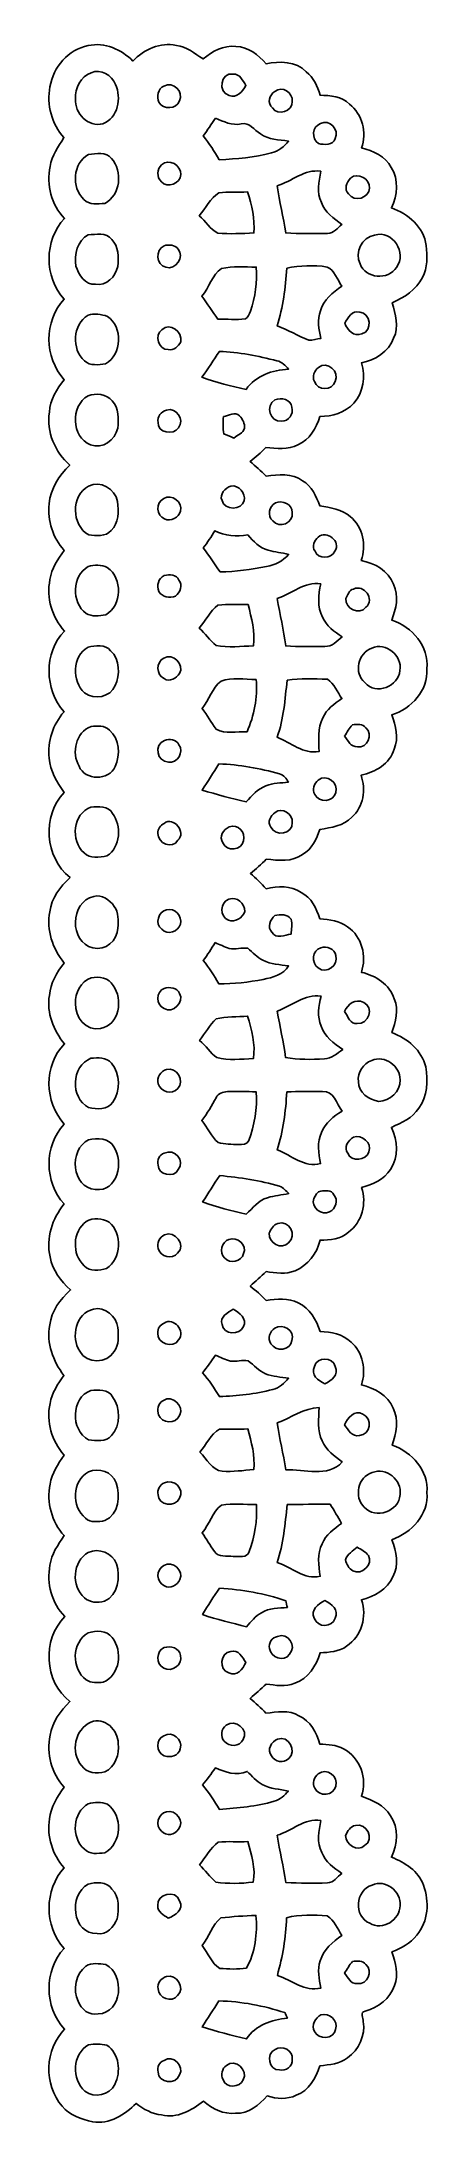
# Model space of a CAD drawing. Header units: centimetres. Extents: x -2.3 to 2.7, y -13.7 to 13.6.
import ezdxf

# ---------------------------------------------------------------- set-up
doc = ezdxf.new("R2010")
doc.units = ezdxf.units.CM
doc.header["$MEASUREMENT"] = 0
doc.layers.add('Camada 1', color=7, linetype='Continuous')

msp = doc.modelspace()

# ---------------------------------------------------------------- linework, layer by layer
at = {"layer": 'Camada 1', "color": 156}
for points, knots in [([(-1.71696, 13.50292), (-1.50142, 13.55478), (-1.28305, 13.45141), (-1.13205, 13.30148), (-1.13205, 13.30148), (-0.98812, 13.45177), (-0.7747, 13.54949), (-0.56515, 13.50644), (-0.56515, 13.50644), (-0.43215, 13.48705), (-0.32526, 13.40061), (-0.21554, 13.32971), (-0.21554, 13.32971), (-0.09348, 13.4246), (0.05115, 13.51386), (0.21307, 13.49127), (0.21307, 13.49127), (0.37535, 13.48916), (0.50446, 13.37909), (0.60642, 13.26444), (0.60642, 13.26444), (0.78493, 13.30325), (0.99413, 13.30042), (1.13171, 13.16248), (1.13171, 13.16248), (1.22907, 13.08558), (1.27987, 12.97092), (1.31197, 12.85416), (1.31197, 12.85416), (1.44673, 12.85134), (1.59631, 12.84252), (1.69721, 12.74021), (1.69721, 12.74021), (1.86548, 12.60651), (1.92263, 12.36698), (1.85384, 12.16659), (1.85384, 12.16659), (2.00554, 12.12779), (2.16641, 12.05934), (2.24155, 11.91224), (2.24155, 11.91224), (2.34068, 11.75103), (2.3255, 11.54782), (2.24401, 11.38307), (2.24401, 11.38307), (2.46133, 11.30617), (2.667, 11.13225), (2.69945, 10.89271), (2.69945, 10.89271), (2.71003, 10.75302), (2.72097, 10.60097), (2.64865, 10.47432), (2.64865, 10.47432), (2.5647, 10.31839), (2.41582, 10.20938), (2.25354, 10.14483), (2.25354, 10.14483), (2.29588, 9.99559), (2.34809, 9.8305), (2.27295, 9.68233), (2.27295, 9.68233), (2.20873, 9.50207), (2.03164, 9.39729), (1.85278, 9.35743), (1.85278, 9.35743), (1.91135, 9.17927), (1.87995, 8.9729), (1.75119, 8.83284), (1.75119, 8.83284), (1.64182, 8.70726), (1.47179, 8.65963), (1.31056, 8.65716), (1.31056, 8.65716), (1.2633, 8.50582), (1.17615, 8.35307), (1.0227, 8.28957), (1.0227, 8.28957), (0.89358, 8.21936), (0.74329, 8.2423), (0.60359, 8.25146), (0.60359, 8.25146), (0.53939, 8.1862), (0.46955, 8.12694), (0.39828, 8.06979), (0.39828, 8.06979), (0.47096, 8.00946), (0.54256, 7.94737), (0.60678, 7.87788), (0.60678, 7.87788), (0.76553, 7.90081), (0.94438, 7.92056), (1.08232, 7.81826), (1.08232, 7.81826), (1.20543, 7.74982), (1.26259, 7.61505), (1.30915, 7.48946), (1.30915, 7.48946), (1.4478, 7.46724), (1.59773, 7.44714), (1.70709, 7.35012), (1.70709, 7.35012), (1.87289, 7.2143), (1.92051, 6.97476), (1.84925, 6.77686), (1.84925, 6.77686), (2.02635, 6.74299), (2.20591, 6.64316), (2.27117, 6.4657), (2.27117, 6.4657), (2.34456, 6.31472), (2.30645, 6.14362), (2.24754, 5.9951), (2.24754, 5.9951), (2.51741, 5.91326), (2.73719, 5.65396), (2.70615, 5.36187), (2.70615, 5.36187), (2.72767, 5.08105), (2.50542, 4.83941), (2.24861, 4.76003), (2.24861, 4.76003), (2.30082, 4.61822), (2.34173, 4.45981), (2.28035, 4.31341), (2.28035, 4.31341), (2.22425, 4.11973), (2.0327, 4.01319), (1.8482, 3.9705), (1.8482, 3.9705), (1.91523, 3.78388), (1.87854, 3.55811), (1.72685, 3.42335), (1.72685, 3.42335), (1.61854, 3.30975), (1.45696, 3.28682), (1.30986, 3.26424), (1.30986, 3.26424), (1.2633, 3.13937), (1.20721, 3.00426), (1.08444, 2.93616), (1.08444, 2.93616), (0.9465, 2.83457), (0.76834, 2.85891), (0.60924, 2.87548), (0.60924, 2.87548), (0.54539, 2.80704), (0.47519, 2.7453), (0.40145, 2.68781), (0.40145, 2.68781), (0.47342, 2.62466), (0.54434, 2.56046), (0.60713, 2.48813), (0.60713, 2.48813), (0.76093, 2.52518), (0.92886, 2.52906), (1.06574, 2.43874), (1.06574, 2.43874), (1.2012, 2.37384), (1.26223, 2.2299), (1.31022, 2.0969), (1.31022, 2.0969), (1.43474, 2.08209), (1.56774, 2.0694), (1.67181, 1.99143), (1.67181, 1.99143), (1.85844, 1.86302), (1.92651, 1.60655), (1.85137, 1.39629), (1.85137, 1.39629), (2.03904, 1.35573), (2.22074, 1.2393), (2.28106, 1.04846), (2.28106, 1.04846), (2.34456, 0.90523), (2.29588, 0.7486), (2.25, 0.60819), (2.25, 0.60819), (2.45356, 0.53445), (2.63913, 0.37711), (2.6938, 0.16121), (2.6938, 0.16121), (2.72167, -0.0208), (2.71709, -0.22506), (2.60103, -0.37818), (2.60103, -0.37818), (2.52095, -0.50694), (2.37737, -0.57043), (2.24401, -0.62864), (2.24401, -0.62864), (2.32762, -0.80044), (2.34068, -1.01318), (2.23061, -1.17756), (2.23061, -1.17756), (2.15123, -1.31339), (1.99884, -1.37548), (1.8542, -1.41498), (1.8542, -1.41498), (1.92439, -1.62102), (1.86124, -1.86867), (1.6831, -1.99989), (1.6831, -1.99989), (1.58184, -2.0902), (1.44144, -2.10043), (1.31234, -2.10149), (1.31234, -2.10149), (1.27246, -2.27612), (1.15429, -2.43451), (0.98531, -2.50155), (0.98531, -2.50155), (0.86501, -2.55517), (0.7313, -2.52976), (0.60607, -2.51319), (0.60607, -2.51319), (0.53974, -2.57844), (0.47059, -2.64159), (0.3997, -2.70191), (0.3997, -2.70191), (0.47201, -2.76083), (0.54222, -2.82292), (0.60783, -2.88924), (0.60783, -2.88924), (0.74753, -2.87301), (0.89817, -2.85184), (1.02729, -2.92311), (1.02729, -2.92311), (1.17792, -2.99191), (1.26505, -3.14289), (1.31268, -3.2953), (1.31268, -3.2953), (1.45625, -3.29952), (1.60972, -3.33021), (1.71696, -3.43358), (1.71696, -3.43358), (1.87147, -3.57046), (1.91769, -3.80047), (1.85242, -3.99308), (1.85242, -3.99308), (2.02177, -4.03647), (2.19638, -4.12467), (2.26518, -4.29648), (2.26518, -4.29648), (2.34879, -4.44994), (2.30116, -4.62562), (2.25424, -4.78189), (2.25424, -4.78189), (2.51249, -4.86867), (2.7312, -5.11281), (2.70722, -5.39784), (2.70722, -5.39784), (2.73368, -5.68571), (2.50647, -5.92384), (2.25107, -6.01661), (2.25107, -6.01661), (2.30893, -6.16902), (2.34562, -6.34753), (2.26342, -6.49887), (2.26342, -6.49887), (2.1918, -6.66608), (2.02211, -6.75852), (1.85278, -6.79979), (1.85278, -6.79979), (1.93111, -7.0164), (1.85208, -7.27745), (1.6591, -7.40587), (1.6591, -7.40587), (1.55928, -7.48064), (1.43157, -7.48665), (1.31197, -7.49335), (1.31197, -7.49335), (1.2633, -7.66375), (1.15675, -7.83201), (0.98071, -7.89023), (0.98071, -7.89023), (0.86077, -7.93891), (0.73166, -7.9188), (0.60783, -7.90151), (0.60783, -7.90151), (0.54186, -7.96819), (0.47166, -8.03063), (0.39758, -8.08813), (0.39758, -8.08813), (0.46884, -8.15057), (0.5401, -8.21336), (0.60571, -8.2825), (0.60571, -8.2825), (0.74789, -8.26416), (0.90452, -8.23841), (1.0354, -8.31461), (1.0354, -8.31461), (1.18145, -8.38624), (1.27175, -8.53334), (1.31056, -8.68715), (1.31056, -8.68715), (1.41534, -8.68997), (1.524, -8.69526), (1.61783, -8.74854), (1.61783, -8.74854), (1.83549, -8.85895), (1.93533, -9.14082), (1.85173, -9.3673), (1.85173, -9.3673), (1.99495, -9.42162), (2.15299, -9.47985), (2.23273, -9.62166), (2.23273, -9.62166), (2.34314, -9.78358), (2.3248, -9.99313), (2.24508, -10.16387), (2.24508, -10.16387), (2.42147, -10.23372), (2.59574, -10.34345), (2.66488, -10.53007), (2.66488, -10.53007), (2.73931, -10.74242), (2.73015, -11.00666), (2.57422, -11.182), (2.57422, -11.182), (2.49344, -11.28923), (2.37101, -11.34921), (2.25036, -11.40071), (2.25036, -11.40071), (2.29693, -11.54077), (2.34314, -11.69634), (2.28423, -11.84027), (2.28423, -11.84027), (2.22462, -12.00891), (2.07256, -12.13097), (1.90183, -12.17436), (1.90183, -12.17436), (1.83198, -12.186), (1.87607, -12.26679), (1.87571, -12.31089), (1.87571, -12.31089), (1.90816, -12.49045), (1.81609, -12.67812), (1.67252, -12.78536), (1.67252, -12.78536), (1.56951, -12.86581), (1.43333, -12.8718), (1.30951, -12.8912), (1.30951, -12.8912), (1.25659, -13.04924), (1.16628, -13.21328), (1.00012, -13.2736), (1.00012, -13.2736), (0.88089, -13.33146), (0.74577, -13.3223), (0.62301, -13.28208), (0.62301, -13.28208), (0.51293, -13.39639), (0.38206, -13.52091), (0.20954, -13.50644), (0.20954, -13.50644), (0.05045, -13.52761), (-0.09418, -13.44965), (-0.21201, -13.35158), (-0.21201, -13.35158), (-0.36512, -13.46941), (-0.55703, -13.58123), (-0.75706, -13.53114), (-0.75706, -13.53114), (-0.88194, -13.51667), (-0.99413, -13.45706), (-1.09078, -13.3798), (-1.09078, -13.3798), (-1.23577, -13.53078), (-1.43968, -13.65355), (-1.65664, -13.62251), (-1.65664, -13.62251), (-1.80269, -13.58688), (-1.95826, -13.53679), (-2.05739, -13.41683), (-2.05739, -13.41683), (-2.30116, -13.13638), (-2.28318, -12.67459), (-2.02459, -12.40895), (-2.02459, -12.40895), (-2.29481, -12.12215), (-2.29481, -11.64412), (-2.02988, -11.35415), (-2.02988, -11.35415), (-2.29729, -11.06523), (-2.28917, -10.59249), (-2.03129, -10.3004), (-2.03129, -10.3004), (-2.18475, -10.12825), (-2.25812, -9.89188), (-2.22108, -9.66328), (-2.22108, -9.66328), (-2.20732, -9.50701), (-2.11737, -9.37436), (-2.03022, -9.24947), (-2.03022, -9.24947), (-2.19392, -9.0678), (-2.26413, -8.81097), (-2.21473, -8.57144), (-2.21473, -8.57144), (-2.18792, -8.39645), (-2.07715, -8.25112), (-1.95438, -8.12977), (-1.95438, -8.12977), (-2.29446, -7.87011), (-2.31916, -7.32155), (-2.02318, -7.01957), (-2.02318, -7.01957), (-2.19145, -6.84388), (-2.26201, -6.58741), (-2.2165, -6.34929), (-2.2165, -6.34929), (-2.19674, -6.2036), (-2.11101, -6.08047), (-2.02881, -5.96299), (-2.02881, -5.96299), (-2.19321, -5.78414), (-2.26272, -5.52838), (-2.21509, -5.29061), (-2.21509, -5.29061), (-2.1918, -5.14879), (-2.10889, -5.02778), (-2.03234, -4.9096), (-2.03234, -4.9096), (-2.19109, -4.72722), (-2.26694, -4.47498), (-2.21473, -4.2365), (-2.21473, -4.2365), (-2.19075, -4.09928), (-2.1142, -3.98039), (-2.03305, -3.87068), (-2.03305, -3.87068), (-2.17346, -3.68335), (-2.27047, -3.44699), (-2.2165, -3.21027), (-2.2165, -3.21027), (-2.19886, -3.02472), (-2.0768, -2.87584), (-1.94734, -2.75201), (-1.94734, -2.75201), (-2.07186, -2.63525), (-2.18617, -2.49555), (-2.21262, -2.32127), (-2.21262, -2.32127), (-2.27259, -2.07539), (-2.18475, -1.82209), (-2.03093, -1.62947), (-2.03093, -1.62947), (-2.29129, -1.34267), (-2.29551, -0.87347), (-2.03093, -0.58773), (-2.03093, -0.58773), (-2.28423, -0.29703), (-2.30645, 0.18097), (-2.02459, 0.46036), (-2.02459, 0.46036), (-2.16992, 0.63641), (-2.2613, 0.86535), (-2.2225, 1.09573), (-2.2225, 1.09573), (-2.20944, 1.25482), (-2.12794, 1.39559), (-2.03059, 1.51765), (-2.03059, 1.51765), (-2.1791, 1.70461), (-2.26694, 1.94909), (-2.21614, 2.18827), (-2.21614, 2.18827), (-2.19604, 2.36748), (-2.0828, 2.516), (-1.95297, 2.63313), (-1.95297, 2.63313), (-2.28247, 2.90125), (-2.32409, 3.43712), (-2.03164, 3.74721), (-2.03164, 3.74721), (-2.12266, 3.88301), (-2.21721, 4.0266), (-2.22603, 4.19522), (-2.22603, 4.19522), (-2.24966, 4.41395), (-2.17699, 4.63444), (-2.03234, 4.79953), (-2.03234, 4.79953), (-2.28669, 5.09269), (-2.30258, 5.57072), (-2.02564, 5.8547), (-2.02564, 5.8547), (-2.18827, 6.03496), (-2.26589, 6.28791), (-2.2158, 6.52744), (-2.2158, 6.52744), (-2.19604, 6.67066), (-2.11172, 6.79167), (-2.03234, 6.90808), (-2.03234, 6.90808), (-2.17346, 7.07602), (-2.25672, 7.29509), (-2.22462, 7.51592), (-2.22462, 7.51592), (-2.21368, 7.71525), (-2.09549, 7.8867), (-1.9565, 8.02145), (-1.9565, 8.02145), (-2.14877, 8.19467), (-2.26589, 8.45431), (-2.22284, 8.71537), (-2.22284, 8.71537), (-2.21297, 8.87659), (-2.12689, 9.01594), (-2.02881, 9.1387), (-2.02881, 9.1387), (-2.29305, 9.42763), (-2.29658, 9.90388), (-2.02988, 10.19209), (-2.02988, 10.19209), (-2.29693, 10.48173), (-2.2927, 10.95833), (-2.02564, 11.2462), (-2.02564, 11.2462), (-2.19674, 11.4233), (-2.26306, 11.68541), (-2.21402, 11.92459), (-2.21402, 11.92459), (-2.19251, 12.06535), (-2.1075, 12.18318), (-2.03341, 12.30065), (-2.03341, 12.30065), (-2.19287, 12.47951), (-2.26306, 12.73104), (-2.21543, 12.96634), (-2.21543, 12.96634), (-2.17134, 13.2207), (-1.97626, 13.45388), (-1.71696, 13.50292)], [0, 0, 0, 0, 0.00746269, 0.00746269, 0.00746269, 0.00746269, 0.01492537, 0.01492537, 0.01492537, 0.01492537, 0.02238806, 0.02238806, 0.02238806, 0.02238806, 0.02985075, 0.02985075, 0.02985075, 0.02985075, 0.03731343, 0.03731343, 0.03731343, 0.03731343, 0.04477612, 0.04477612, 0.04477612, 0.04477612, 0.05223881, 0.05223881, 0.05223881, 0.05223881, 0.05970149, 0.05970149, 0.05970149, 0.05970149, 0.06716418, 0.06716418, 0.06716418, 0.06716418, 0.07462687, 0.07462687, 0.07462687, 0.07462687, 0.08208955, 0.08208955, 0.08208955, 0.08208955, 0.08955224, 0.08955224, 0.08955224, 0.08955224, 0.09701493, 0.09701493, 0.09701493, 0.09701493, 0.10447761, 0.10447761, 0.10447761, 0.10447761, 0.1119403, 0.1119403, 0.1119403, 0.1119403, 0.11940299, 0.11940299, 0.11940299, 0.11940299, 0.12686567, 0.12686567, 0.12686567, 0.12686567, 0.13432836, 0.13432836, 0.13432836, 0.13432836, 0.14179104, 0.14179104, 0.14179104, 0.14179104, 0.14925373, 0.14925373, 0.14925373, 0.14925373, 0.15671642, 0.15671642, 0.15671642, 0.15671642, 0.1641791, 0.1641791, 0.1641791, 0.1641791, 0.17164179, 0.17164179, 0.17164179, 0.17164179, 0.17910448, 0.17910448, 0.17910448, 0.17910448, 0.18656716, 0.18656716, 0.18656716, 0.18656716, 0.19402985, 0.19402985, 0.19402985, 0.19402985, 0.20149254, 0.20149254, 0.20149254, 0.20149254, 0.20895522, 0.20895522, 0.20895522, 0.20895522, 0.21641791, 0.21641791, 0.21641791, 0.21641791, 0.2238806, 0.2238806, 0.2238806, 0.2238806, 0.23134328, 0.23134328, 0.23134328, 0.23134328, 0.23880597, 0.23880597, 0.23880597, 0.23880597, 0.24626866, 0.24626866, 0.24626866, 0.24626866, 0.25373134, 0.25373134, 0.25373134, 0.25373134, 0.26119403, 0.26119403, 0.26119403, 0.26119403, 0.26865672, 0.26865672, 0.26865672, 0.26865672, 0.2761194, 0.2761194, 0.2761194, 0.2761194, 0.28358209, 0.28358209, 0.28358209, 0.28358209, 0.29104478, 0.29104478, 0.29104478, 0.29104478, 0.29850746, 0.29850746, 0.29850746, 0.29850746, 0.30597015, 0.30597015, 0.30597015, 0.30597015, 0.31343284, 0.31343284, 0.31343284, 0.31343284, 0.32089552, 0.32089552, 0.32089552, 0.32089552, 0.32835821, 0.32835821, 0.32835821, 0.32835821, 0.3358209, 0.3358209, 0.3358209, 0.3358209, 0.34328358, 0.34328358, 0.34328358, 0.34328358, 0.35074627, 0.35074627, 0.35074627, 0.35074627, 0.35820896, 0.35820896, 0.35820896, 0.35820896, 0.36567164, 0.36567164, 0.36567164, 0.36567164, 0.37313433, 0.37313433, 0.37313433, 0.37313433, 0.38059701, 0.38059701, 0.38059701, 0.38059701, 0.3880597, 0.3880597, 0.3880597, 0.3880597, 0.39552239, 0.39552239, 0.39552239, 0.39552239, 0.40298507, 0.40298507, 0.40298507, 0.40298507, 0.41044776, 0.41044776, 0.41044776, 0.41044776, 0.41791045, 0.41791045, 0.41791045, 0.41791045, 0.42537313, 0.42537313, 0.42537313, 0.42537313, 0.43283582, 0.43283582, 0.43283582, 0.43283582, 0.44029851, 0.44029851, 0.44029851, 0.44029851, 0.44776119, 0.44776119, 0.44776119, 0.44776119, 0.45522388, 0.45522388, 0.45522388, 0.45522388, 0.46268657, 0.46268657, 0.46268657, 0.46268657, 0.47014925, 0.47014925, 0.47014925, 0.47014925, 0.47761194, 0.47761194, 0.47761194, 0.47761194, 0.48507463, 0.48507463, 0.48507463, 0.48507463, 0.49253731, 0.49253731, 0.49253731, 0.49253731, 0.5, 0.5, 0.5, 0.5, 0.50746269, 0.50746269, 0.50746269, 0.50746269, 0.51492537, 0.51492537, 0.51492537, 0.51492537, 0.52238806, 0.52238806, 0.52238806, 0.52238806, 0.52985075, 0.52985075, 0.52985075, 0.52985075, 0.53731343, 0.53731343, 0.53731343, 0.53731343, 0.54477612, 0.54477612, 0.54477612, 0.54477612, 0.55223881, 0.55223881, 0.55223881, 0.55223881, 0.55970149, 0.55970149, 0.55970149, 0.55970149, 0.56716418, 0.56716418, 0.56716418, 0.56716418, 0.57462687, 0.57462687, 0.57462687, 0.57462687, 0.58208955, 0.58208955, 0.58208955, 0.58208955, 0.58955224, 0.58955224, 0.58955224, 0.58955224, 0.59701493, 0.59701493, 0.59701493, 0.59701493, 0.60447761, 0.60447761, 0.60447761, 0.60447761, 0.6119403, 0.6119403, 0.6119403, 0.6119403, 0.61940299, 0.61940299, 0.61940299, 0.61940299, 0.62686567, 0.62686567, 0.62686567, 0.62686567, 0.63432836, 0.63432836, 0.63432836, 0.63432836, 0.64179104, 0.64179104, 0.64179104, 0.64179104, 0.64925373, 0.64925373, 0.64925373, 0.64925373, 0.65671642, 0.65671642, 0.65671642, 0.65671642, 0.6641791, 0.6641791, 0.6641791, 0.6641791, 0.67164179, 0.67164179, 0.67164179, 0.67164179, 0.67910448, 0.67910448, 0.67910448, 0.67910448, 0.68656716, 0.68656716, 0.68656716, 0.68656716, 0.69402985, 0.69402985, 0.69402985, 0.69402985, 0.70149254, 0.70149254, 0.70149254, 0.70149254, 0.70895522, 0.70895522, 0.70895522, 0.70895522, 0.71641791, 0.71641791, 0.71641791, 0.71641791, 0.7238806, 0.7238806, 0.7238806, 0.7238806, 0.73134328, 0.73134328, 0.73134328, 0.73134328, 0.73880597, 0.73880597, 0.73880597, 0.73880597, 0.74626866, 0.74626866, 0.74626866, 0.74626866, 0.75373134, 0.75373134, 0.75373134, 0.75373134, 0.76119403, 0.76119403, 0.76119403, 0.76119403, 0.76865672, 0.76865672, 0.76865672, 0.76865672, 0.7761194, 0.7761194, 0.7761194, 0.7761194, 0.78358209, 0.78358209, 0.78358209, 0.78358209, 0.79104478, 0.79104478, 0.79104478, 0.79104478, 0.79850746, 0.79850746, 0.79850746, 0.79850746, 0.80597015, 0.80597015, 0.80597015, 0.80597015, 0.81343284, 0.81343284, 0.81343284, 0.81343284, 0.82089552, 0.82089552, 0.82089552, 0.82089552, 0.82835821, 0.82835821, 0.82835821, 0.82835821, 0.8358209, 0.8358209, 0.8358209, 0.8358209, 0.84328358, 0.84328358, 0.84328358, 0.84328358, 0.85074627, 0.85074627, 0.85074627, 0.85074627, 0.85820896, 0.85820896, 0.85820896, 0.85820896, 0.86567164, 0.86567164, 0.86567164, 0.86567164, 0.87313433, 0.87313433, 0.87313433, 0.87313433, 0.88059701, 0.88059701, 0.88059701, 0.88059701, 0.8880597, 0.8880597, 0.8880597, 0.8880597, 0.89552239, 0.89552239, 0.89552239, 0.89552239, 0.90298507, 0.90298507, 0.90298507, 0.90298507, 0.91044776, 0.91044776, 0.91044776, 0.91044776, 0.91791045, 0.91791045, 0.91791045, 0.91791045, 0.92537313, 0.92537313, 0.92537313, 0.92537313, 0.93283582, 0.93283582, 0.93283582, 0.93283582, 0.94029851, 0.94029851, 0.94029851, 0.94029851, 0.94776119, 0.94776119, 0.94776119, 0.94776119, 0.95522388, 0.95522388, 0.95522388, 0.95522388, 0.96268657, 0.96268657, 0.96268657, 0.96268657, 0.97014925, 0.97014925, 0.97014925, 0.97014925, 0.97761194, 0.97761194, 0.97761194, 0.97761194, 0.98507463, 0.98507463, 0.98507463, 0.98507463, 1, 1, 1, 1]), ([(-1.67815, 13.14802), (-1.67815, 13.14802), (-1.67815, 13.14802), (-1.67815, 13.14802), (-1.67815, 13.14802), (-1.81539, 13.09793), (-1.89052, 12.94623), (-1.88241, 12.80583), (-1.88241, 12.80583), (-1.89652, 12.61886), (-1.71626, 12.42942), (-1.524, 12.48304), (-1.524, 12.48304), (-1.32291, 12.55853), (-1.28093, 12.81994), (-1.35784, 12.99703), (-1.35784, 12.99703), (-1.40794, 13.1138), (-1.55434, 13.20764), (-1.67815, 13.14802)], [0, 0, 0, 0, 0.16666667, 0.16666667, 0.16666667, 0.16666667, 0.33333333, 0.33333333, 0.33333333, 0.33333333, 0.5, 0.5, 0.5, 0.5, 0.66666667, 0.66666667, 0.66666667, 0.66666667, 1, 1, 1, 1]), ([(0.12452, 12.85275), (0.12452, 12.85275), (0.12452, 12.85275), (0.12452, 12.85275), (0.12452, 12.85275), (0.22542, 12.8083), (0.2981, 12.90461), (0.34325, 12.98045), (0.34325, 12.98045), (0.30268, 13.04607), (0.26704, 13.13568), (0.17497, 13.13074), (0.17497, 13.13074), (0.01376, 13.15861), (-0.02857, 12.88661), (0.12452, 12.85275)], [0, 0, 0, 0, 0.2, 0.2, 0.2, 0.2, 0.4, 0.4, 0.4, 0.4, 0.6, 0.6, 0.6, 0.6, 1, 1, 1, 1]), ([(-0.72777, 12.97481), (-0.72777, 12.97481), (-0.72777, 12.97481), (-0.72777, 12.97481), (-0.72777, 12.97481), (-0.80963, 12.93918), (-0.81986, 12.83757), (-0.79269, 12.76314), (-0.79269, 12.76314), (-0.73518, 12.66436), (-0.56409, 12.66754), (-0.52387, 12.78043), (-0.52387, 12.78043), (-0.46214, 12.90249), (-0.60924, 13.03867), (-0.72777, 12.97481)], [0, 0, 0, 0, 0.2, 0.2, 0.2, 0.2, 0.4, 0.4, 0.4, 0.4, 0.6, 0.6, 0.6, 0.6, 1, 1, 1, 1]), ([(0.72214, 12.90496), (0.72214, 12.90496), (0.72214, 12.90496), (0.72214, 12.90496), (0.72214, 12.90496), (0.65017, 12.8598), (0.61841, 12.75044), (0.68896, 12.68906), (0.68896, 12.68906), (0.75635, 12.58111), (0.95532, 12.64319), (0.94791, 12.77267), (0.94791, 12.77267), (0.96061, 12.88697), (0.81633, 12.98469), (0.72214, 12.90496)], [0, 0, 0, 0, 0.2, 0.2, 0.2, 0.2, 0.4, 0.4, 0.4, 0.4, 0.6, 0.6, 0.6, 0.6, 1, 1, 1, 1]), ([(-0.05432, 12.55606), (-0.05432, 12.55606), (-0.05432, 12.55606), (-0.05432, 12.55606), (-0.05432, 12.55606), (-0.10548, 12.47704), (-0.15875, 12.39978), (-0.21412, 12.32393), (-0.21412, 12.32393), (-0.13511, 12.22622), (-0.06809, 12.12003), (-0.00423, 12.01173), (-0.00423, 12.01173), (0.22401, 12.0216), (0.45366, 12.04524), (0.67592, 12.10098), (0.67592, 12.10098), (0.76834, 12.12108), (0.84137, 12.18388), (0.90134, 12.25444), (0.90134, 12.25444), (0.77645, 12.2756), (0.63923, 12.27313), (0.53233, 12.35039), (0.53233, 12.35039), (0.45154, 12.40013), (0.39193, 12.50632), (0.28327, 12.47916), (0.28327, 12.47916), (0.16262, 12.45834), (0.05291, 12.50844), (-0.05432, 12.55606)], [0, 0, 0, 0, 0.11111111, 0.11111111, 0.11111111, 0.11111111, 0.22222222, 0.22222222, 0.22222222, 0.22222222, 0.33333333, 0.33333333, 0.33333333, 0.33333333, 0.44444444, 0.44444444, 0.44444444, 0.44444444, 0.55555556, 0.55555556, 0.55555556, 0.55555556, 0.66666667, 0.66666667, 0.66666667, 0.66666667, 0.77777778, 0.77777778, 0.77777778, 0.77777778, 1, 1, 1, 1]), ([(1.31938, 12.4848), (1.31938, 12.4848), (1.31938, 12.4848), (1.31938, 12.4848), (1.31938, 12.4848), (1.2065, 12.44494), (1.19768, 12.28831), (1.29151, 12.22233), (1.29151, 12.22233), (1.36771, 12.20752), (1.48237, 12.19658), (1.51024, 12.29077), (1.51024, 12.29077), (1.56845, 12.40049), (1.4298, 12.55112), (1.31938, 12.4848)], [0, 0, 0, 0, 0.2, 0.2, 0.2, 0.2, 0.4, 0.4, 0.4, 0.4, 0.6, 0.6, 0.6, 0.6, 1, 1, 1, 1]), ([(-1.71272, 12.08158), (-1.71272, 12.08158), (-1.71272, 12.08158), (-1.71272, 12.08158), (-1.71272, 12.08158), (-1.91735, 11.96869), (-1.94132, 11.64801), (-1.77165, 11.49279), (-1.77165, 11.49279), (-1.70285, 11.41729), (-1.59066, 11.43599), (-1.49965, 11.44198), (-1.49965, 11.44198), (-1.2908, 11.54782), (-1.26505, 11.86215), (-1.41181, 12.02866), (-1.41181, 12.02866), (-1.48025, 12.12215), (-1.61395, 12.08933), (-1.71272, 12.08158)], [0, 0, 0, 0, 0.16666667, 0.16666667, 0.16666667, 0.16666667, 0.33333333, 0.33333333, 0.33333333, 0.33333333, 0.5, 0.5, 0.5, 0.5, 0.66666667, 0.66666667, 0.66666667, 0.66666667, 1, 1, 1, 1]), ([(-0.75706, 11.94752), (-0.75706, 11.94752), (-0.75706, 11.94752), (-0.75706, 11.94752), (-0.75706, 11.94752), (-0.81879, 11.89778), (-0.82549, 11.77783), (-0.76059, 11.72562), (-0.76059, 11.72562), (-0.68226, 11.63496), (-0.51223, 11.70199), (-0.50623, 11.8184), (-0.50623, 11.8184), (-0.50375, 11.93587), (-0.66111, 12.03783), (-0.75706, 11.94752)], [0, 0, 0, 0, 0.2, 0.2, 0.2, 0.2, 0.4, 0.4, 0.4, 0.4, 0.6, 0.6, 0.6, 0.6, 1, 1, 1, 1]), ([(0.75247, 11.67024), (0.75247, 11.67024), (0.75247, 11.67024), (0.75247, 11.67024), (0.75247, 11.67024), (0.78317, 11.46421), (0.8329, 11.26172), (0.86359, 11.05569), (0.86359, 11.05569), (1.04527, 11.04582), (1.22765, 11.04406), (1.40935, 11.05041), (1.40935, 11.05041), (1.49014, 11.04758), (1.53916, 11.12131), (1.59737, 11.16576), (1.59737, 11.16576), (1.49014, 11.24267), (1.37724, 11.32663), (1.32927, 11.45504), (1.32927, 11.45504), (1.26576, 11.58275), (1.2968, 11.72774), (1.32186, 11.86109), (1.32186, 11.86109), (1.10878, 11.8946), (0.94473, 11.72915), (0.75247, 11.67024)], [0, 0, 0, 0, 0.125, 0.125, 0.125, 0.125, 0.25, 0.25, 0.25, 0.25, 0.375, 0.375, 0.375, 0.375, 0.5, 0.5, 0.5, 0.5, 0.625, 0.625, 0.625, 0.625, 0.75, 0.75, 0.75, 0.75, 1, 1, 1, 1]), ([(1.71131, 11.7729), (1.71131, 11.7729), (1.71131, 11.7729), (1.71131, 11.7729), (1.71131, 11.7729), (1.6591, 11.71715), (1.6196, 11.62614), (1.68556, 11.56476), (1.68556, 11.56476), (1.75365, 11.45151), (1.95721, 11.5122), (1.95826, 11.6406), (1.95826, 11.6406), (1.96461, 11.76055), (1.80764, 11.85368), (1.71131, 11.7729)], [0, 0, 0, 0, 0.2, 0.2, 0.2, 0.2, 0.4, 0.4, 0.4, 0.4, 0.6, 0.6, 0.6, 0.6, 1, 1, 1, 1]), ([(-0.00916, 11.57957), (-0.00916, 11.57957), (-0.00916, 11.57957), (-0.00916, 11.57957), (-0.00916, 11.57957), (-0.12347, 11.50937), (-0.18026, 11.37955), (-0.26563, 11.28077), (-0.26563, 11.28077), (-0.18379, 11.20775), (-0.12206, 11.10544), (-0.02504, 11.05323), (-0.02504, 11.05323), (0.13194, 11.04053), (0.28999, 11.04687), (0.44732, 11.05534), (0.44732, 11.05534), (0.46248, 11.23809), (0.4205, 11.41941), (0.36442, 11.59228), (0.36442, 11.59228), (0.24024, 11.57604), (0.11289, 11.60144), (-0.00916, 11.57957)], [0, 0, 0, 0, 0.14285714, 0.14285714, 0.14285714, 0.14285714, 0.28571429, 0.28571429, 0.28571429, 0.28571429, 0.42857143, 0.42857143, 0.42857143, 0.42857143, 0.57142857, 0.57142857, 0.57142857, 0.57142857, 0.71428571, 0.71428571, 0.71428571, 0.71428571, 1, 1, 1, 1]), ([(-1.71555, 11.02994), (-1.71555, 11.02994), (-1.71555, 11.02994), (-1.71555, 11.02994), (-1.71555, 11.02994), (-1.85773, 10.96044), (-1.90287, 10.76995), (-1.87571, 10.62389), (-1.87571, 10.62389), (-1.84185, 10.51101), (-1.7586, 10.3699), (-1.62136, 10.38612), (-1.62136, 10.38612), (-1.47672, 10.35897), (-1.35854, 10.48667), (-1.33032, 10.61755), (-1.33032, 10.61755), (-1.31655, 10.74031), (-1.31903, 10.87754), (-1.4097, 10.97209), (-1.4097, 10.97209), (-1.48096, 11.06487), (-1.6143, 11.03841), (-1.71555, 11.02994)], [0, 0, 0, 0, 0.14285714, 0.14285714, 0.14285714, 0.14285714, 0.28571429, 0.28571429, 0.28571429, 0.28571429, 0.42857143, 0.42857143, 0.42857143, 0.42857143, 0.57142857, 0.57142857, 0.57142857, 0.57142857, 0.71428571, 0.71428571, 0.71428571, 0.71428571, 1, 1, 1, 1]), ([(-0.72495, 10.88883), (-0.72495, 10.88883), (-0.72495, 10.88883), (-0.72495, 10.88883), (-0.72495, 10.88883), (-0.84208, 10.83662), (-0.82973, 10.63519), (-0.70202, 10.60696), (-0.70202, 10.60696), (-0.57396, 10.56604), (-0.44944, 10.74243), (-0.54256, 10.84579), (-0.54256, 10.84579), (-0.58313, 10.90471), (-0.66286, 10.90471), (-0.72495, 10.88883)], [0, 0, 0, 0, 0.2, 0.2, 0.2, 0.2, 0.4, 0.4, 0.4, 0.4, 0.6, 0.6, 0.6, 0.6, 1, 1, 1, 1]), ([(2.02494, 11.02854), (2.02494, 11.02854), (2.02494, 11.02854), (2.02494, 11.02854), (2.02494, 11.02854), (1.85914, 10.9989), (1.76176, 10.80169), (1.83444, 10.65141), (1.83444, 10.65141), (1.90394, 10.4588), (2.20169, 10.43305), (2.30928, 10.60626), (2.30928, 10.60626), (2.45709, 10.79217), (2.25636, 11.09944), (2.02494, 11.02854)], [0, 0, 0, 0, 0.2, 0.2, 0.2, 0.2, 0.4, 0.4, 0.4, 0.4, 0.6, 0.6, 0.6, 0.6, 1, 1, 1, 1]), ([(0.02292, 10.59285), (0.02292, 10.59285), (0.02292, 10.59285), (0.02292, 10.59285), (0.02292, 10.59285), (-0.09913, 10.50536), (-0.13582, 10.34308), (-0.23213, 10.2309), (-0.23213, 10.2309), (-0.1605, 10.13213), (-0.09489, 10.02947), (-0.02399, 9.93034), (-0.02399, 9.93034), (0.09596, 9.92928), (0.2166, 9.91975), (0.33619, 9.93316), (0.33619, 9.93316), (0.37465, 9.95221), (0.38876, 9.99737), (0.40428, 10.03405), (0.40428, 10.03405), (0.46567, 10.21891), (0.49247, 10.41435), (0.47941, 10.60873), (0.47941, 10.60873), (0.32737, 10.61191), (0.17285, 10.62214), (0.02292, 10.59285)], [0, 0, 0, 0, 0.125, 0.125, 0.125, 0.125, 0.25, 0.25, 0.25, 0.25, 0.375, 0.375, 0.375, 0.375, 0.5, 0.5, 0.5, 0.5, 0.625, 0.625, 0.625, 0.625, 0.75, 0.75, 0.75, 0.75, 1, 1, 1, 1]), ([(0.87595, 10.59568), (0.87595, 10.59568), (0.87595, 10.59568), (0.87595, 10.59568), (0.87595, 10.59568), (0.8643, 10.34026), (0.82585, 10.08697), (0.75318, 9.84144), (0.75318, 9.84144), (0.89358, 9.7864), (1.02588, 9.71268), (1.16416, 9.65305), (1.16416, 9.65305), (1.21778, 9.65341), (1.27, 9.66893), (1.32291, 9.67846), (1.32291, 9.67846), (1.29716, 9.79592), (1.27246, 9.92152), (1.31833, 10.03758), (1.31833, 10.03758), (1.35748, 10.18151), (1.4792, 10.27782), (1.59597, 10.35931), (1.59597, 10.35931), (1.53634, 10.44434), (1.50636, 10.56852), (1.40299, 10.61014), (1.40299, 10.61014), (1.22907, 10.64189), (1.0488, 10.62672), (0.87595, 10.59568)], [0, 0, 0, 0, 0.11111111, 0.11111111, 0.11111111, 0.11111111, 0.22222222, 0.22222222, 0.22222222, 0.22222222, 0.33333333, 0.33333333, 0.33333333, 0.33333333, 0.44444444, 0.44444444, 0.44444444, 0.44444444, 0.55555556, 0.55555556, 0.55555556, 0.55555556, 0.66666667, 0.66666667, 0.66666667, 0.66666667, 0.77777778, 0.77777778, 0.77777778, 0.77777778, 1, 1, 1, 1]), ([(-1.71838, 9.97973), (-1.71838, 9.97973), (-1.71838, 9.97973), (-1.71838, 9.97973), (-1.71838, 9.97973), (-1.92122, 9.85943), (-1.93604, 9.5384), (-1.76494, 9.38353), (-1.76494, 9.38353), (-1.69016, 9.3158), (-1.58043, 9.3345), (-1.48907, 9.34543), (-1.48907, 9.34543), (-1.27458, 9.46925), (-1.26083, 9.82627), (-1.46368, 9.96597), (-1.46368, 9.96597), (-1.54269, 9.99101), (-1.64041, 10.01289), (-1.71838, 9.97973)], [0, 0, 0, 0, 0.16666667, 0.16666667, 0.16666667, 0.16666667, 0.33333333, 0.33333333, 0.33333333, 0.33333333, 0.5, 0.5, 0.5, 0.5, 0.66666667, 0.66666667, 0.66666667, 0.66666667, 1, 1, 1, 1]), ([(-0.75494, 9.79064), (-0.75494, 9.79064), (-0.75494, 9.79064), (-0.75494, 9.79064), (-0.75494, 9.79064), (-0.85478, 9.71515), (-0.79762, 9.53064), (-0.66993, 9.53169), (-0.66993, 9.53169), (-0.59548, 9.51759), (-0.54151, 9.57403), (-0.50799, 9.63295), (-0.50799, 9.63295), (-0.48012, 9.76383), (-0.64769, 9.89471), (-0.75494, 9.79064)], [0, 0, 0, 0, 0.2, 0.2, 0.2, 0.2, 0.4, 0.4, 0.4, 0.4, 0.6, 0.6, 0.6, 0.6, 1, 1, 1, 1]), ([(1.63405, 9.87777), (1.63405, 9.87777), (1.63405, 9.87777), (1.63405, 9.87777), (1.63405, 9.87777), (1.6697, 9.78534), (1.75119, 9.69715), (1.85949, 9.73631), (1.85949, 9.73631), (2.00201, 9.78076), (1.9759, 10.00724), (1.8295, 10.02242), (1.8295, 10.02242), (1.72895, 10.0464), (1.67745, 9.94833), (1.63405, 9.87777)], [0, 0, 0, 0, 0.2, 0.2, 0.2, 0.2, 0.4, 0.4, 0.4, 0.4, 0.6, 0.6, 0.6, 0.6, 1, 1, 1, 1]), ([(-0.23318, 9.1701), (-0.23318, 9.1701), (-0.23318, 9.1701), (-0.23318, 9.1701), (-0.23318, 9.1701), (-0.0448, 9.10237), (0.14993, 9.05474), (0.34536, 9.01241), (0.34536, 9.01241), (0.4759, 9.18809), (0.68826, 9.26711), (0.90099, 9.27629), (0.90099, 9.27629), (0.85831, 9.32285), (0.8135, 9.37294), (0.74824, 9.38494), (0.74824, 9.38494), (0.5027, 9.45091), (0.25082, 9.49748), (-0.00316, 9.50912), (-0.00316, 9.50912), (-0.07902, 9.39553), (-0.14851, 9.2777), (-0.23318, 9.1701)], [0, 0, 0, 0, 0.14285714, 0.14285714, 0.14285714, 0.14285714, 0.28571429, 0.28571429, 0.28571429, 0.28571429, 0.42857143, 0.42857143, 0.42857143, 0.42857143, 0.57142857, 0.57142857, 0.57142857, 0.57142857, 0.71428571, 0.71428571, 0.71428571, 0.71428571, 1, 1, 1, 1]), ([(1.28975, 9.29957), (1.28975, 9.29957), (1.28975, 9.29957), (1.28975, 9.29957), (1.28975, 9.29957), (1.23895, 9.25759), (1.20227, 9.17751), (1.23895, 9.11506), (1.23895, 9.11506), (1.27635, 8.99265), (1.4746, 8.99265), (1.50953, 9.11612), (1.50953, 9.11612), (1.57514, 9.24277), (1.40441, 9.39165), (1.28975, 9.29957)], [0, 0, 0, 0, 0.2, 0.2, 0.2, 0.2, 0.4, 0.4, 0.4, 0.4, 0.6, 0.6, 0.6, 0.6, 1, 1, 1, 1]), ([(-1.71874, 8.92775), (-1.71874, 8.92775), (-1.71874, 8.92775), (-1.71874, 8.92775), (-1.71874, 8.92775), (-1.94944, 8.79581), (-1.9364, 8.3887), (-1.68733, 8.28709), (-1.68733, 8.28709), (-1.52717, 8.22924), (-1.36596, 8.34777), (-1.33103, 8.50441), (-1.33103, 8.50441), (-1.31903, 8.62612), (-1.31234, 8.76688), (-1.40511, 8.86106), (-1.40511, 8.86106), (-1.47496, 8.95667), (-1.61854, 8.96372), (-1.71874, 8.92775)], [0, 0, 0, 0, 0.16666667, 0.16666667, 0.16666667, 0.16666667, 0.33333333, 0.33333333, 0.33333333, 0.33333333, 0.5, 0.5, 0.5, 0.5, 0.66666667, 0.66666667, 0.66666667, 0.66666667, 1, 1, 1, 1]), ([(-0.69391, 8.74042), (-0.69391, 8.74042), (-0.69391, 8.74042), (-0.69391, 8.74042), (-0.69391, 8.74042), (-0.76517, 8.7249), (-0.8195, 8.65399), (-0.80432, 8.5799), (-0.80432, 8.5799), (-0.81033, 8.44549), (-0.6043, 8.40669), (-0.53657, 8.51146), (-0.53657, 8.51146), (-0.45437, 8.61377), (-0.56515, 8.78593), (-0.69391, 8.74042)], [0, 0, 0, 0, 0.2, 0.2, 0.2, 0.2, 0.4, 0.4, 0.4, 0.4, 0.6, 0.6, 0.6, 0.6, 1, 1, 1, 1]), ([(0.05009, 8.65611), (0.05009, 8.65611), (0.05009, 8.65611), (0.05009, 8.65611), (0.05009, 8.65611), (0.04268, 8.58096), (0.04234, 8.50547), (0.05326, 8.43033), (0.05326, 8.43033), (0.09735, 8.41269), (0.14181, 8.3947), (0.18625, 8.3767), (0.18625, 8.3767), (0.236, 8.4148), (0.30726, 8.44056), (0.32597, 8.50652), (0.32597, 8.50652), (0.33197, 8.56544), (0.30056, 8.62329), (0.26141, 8.66493), (0.26141, 8.66493), (0.20072, 8.72596), (0.11888, 8.66633), (0.05009, 8.65611)], [0, 0, 0, 0, 0.14285714, 0.14285714, 0.14285714, 0.14285714, 0.28571429, 0.28571429, 0.28571429, 0.28571429, 0.42857143, 0.42857143, 0.42857143, 0.42857143, 0.57142857, 0.57142857, 0.57142857, 0.57142857, 0.71428571, 0.71428571, 0.71428571, 0.71428571, 1, 1, 1, 1]), ([(0.72248, 8.87412), (0.72248, 8.87412), (0.72248, 8.87412), (0.72248, 8.87412), (0.72248, 8.87412), (0.59019, 8.8018), (0.65899, 8.57532), (0.80963, 8.59719), (0.80963, 8.59719), (0.90874, 8.59401), (0.96414, 8.68891), (0.94543, 8.77851), (0.94543, 8.77851), (0.93627, 8.88223), (0.80362, 8.9108), (0.72248, 8.87412)], [0, 0, 0, 0, 0.2, 0.2, 0.2, 0.2, 0.4, 0.4, 0.4, 0.4, 0.6, 0.6, 0.6, 0.6, 1, 1, 1, 1]), ([(-1.71202, 7.74946), (-1.71202, 7.74946), (-1.71202, 7.74946), (-1.71202, 7.74946), (-1.71202, 7.74946), (-1.94344, 7.62141), (-1.9371, 7.24146), (-1.70992, 7.10988), (-1.70992, 7.10988), (-1.6122, 7.10635), (-1.48802, 7.0813), (-1.41781, 7.16808), (-1.41781, 7.16808), (-1.31304, 7.26475), (-1.31867, 7.41785), (-1.33173, 7.54803), (-1.33173, 7.54803), (-1.36596, 7.7096), (-1.5568, 7.8299), (-1.71202, 7.74946)], [0, 0, 0, 0, 0.16666667, 0.16666667, 0.16666667, 0.16666667, 0.33333333, 0.33333333, 0.33333333, 0.33333333, 0.5, 0.5, 0.5, 0.5, 0.66666667, 0.66666667, 0.66666667, 0.66666667, 1, 1, 1, 1]), ([(-0.72848, 7.58472), (-0.72848, 7.58472), (-0.72848, 7.58472), (-0.72848, 7.58472), (-0.72848, 7.58472), (-0.83538, 7.53638), (-0.83043, 7.35858), (-0.71895, 7.32013), (-0.71895, 7.32013), (-0.63782, 7.27779), (-0.5334, 7.33743), (-0.51011, 7.42102), (-0.51011, 7.42102), (-0.48048, 7.53463), (-0.62547, 7.65703), (-0.72848, 7.58472)], [0, 0, 0, 0, 0.2, 0.2, 0.2, 0.2, 0.4, 0.4, 0.4, 0.4, 0.6, 0.6, 0.6, 0.6, 1, 1, 1, 1]), ([(0.14817, 7.74982), (0.14817, 7.74982), (0.14817, 7.74982), (0.14817, 7.74982), (0.14817, 7.74982), (0.07372, 7.72442), (-0.00669, 7.64222), (0.0314, 7.55896), (0.0314, 7.55896), (0.05997, 7.43126), (0.29069, 7.42667), (0.31962, 7.55791), (0.31962, 7.55791), (0.34678, 7.6514), (0.2487, 7.76851), (0.14817, 7.74982)], [0, 0, 0, 0, 0.2, 0.2, 0.2, 0.2, 0.4, 0.4, 0.4, 0.4, 0.6, 0.6, 0.6, 0.6, 1, 1, 1, 1]), ([(0.72813, 7.52792), (0.72813, 7.52792), (0.72813, 7.52792), (0.72813, 7.52792), (0.72813, 7.52792), (0.64593, 7.48524), (0.6177, 7.35824), (0.69427, 7.29509), (0.69427, 7.29509), (0.77645, 7.18361), (0.96908, 7.26968), (0.94791, 7.40445), (0.94791, 7.40445), (0.94684, 7.51382), (0.8202, 7.56954), (0.72813, 7.52792)], [0, 0, 0, 0, 0.2, 0.2, 0.2, 0.2, 0.4, 0.4, 0.4, 0.4, 0.6, 0.6, 0.6, 0.6, 1, 1, 1, 1]), ([(-0.21271, 6.94055), (-0.21271, 6.94055), (-0.21271, 6.94055), (-0.21271, 6.94055), (-0.21271, 6.94055), (-0.13441, 6.84072), (-0.07231, 6.72923), (0.00635, 6.62975), (0.00635, 6.62975), (0.2099, 6.62727), (0.4131, 6.66043), (0.61312, 6.69819), (0.61312, 6.69819), (0.72284, 6.71934), (0.82797, 6.76804), (0.90028, 6.85587), (0.90028, 6.85587), (0.81244, 6.87704), (0.72284, 6.88833), (0.6357, 6.91127), (0.6357, 6.91127), (0.52317, 6.93878), (0.44309, 7.02875), (0.36759, 7.11022), (0.36759, 7.11022), (0.22014, 7.0813), (0.0702, 7.09858), (-0.06419, 7.16562), (-0.06419, 7.16562), (-0.109, 7.08766), (-0.1584, 7.01216), (-0.21271, 6.94055)], [0, 0, 0, 0, 0.11111111, 0.11111111, 0.11111111, 0.11111111, 0.22222222, 0.22222222, 0.22222222, 0.22222222, 0.33333333, 0.33333333, 0.33333333, 0.33333333, 0.44444444, 0.44444444, 0.44444444, 0.44444444, 0.55555556, 0.55555556, 0.55555556, 0.55555556, 0.66666667, 0.66666667, 0.66666667, 0.66666667, 0.77777778, 0.77777778, 0.77777778, 0.77777778, 1, 1, 1, 1]), ([(1.28869, 7.08235), (1.28869, 7.08235), (1.28869, 7.08235), (1.28869, 7.08235), (1.28869, 7.08235), (1.23437, 7.03932), (1.19873, 6.95924), (1.246, 6.89751), (1.246, 6.89751), (1.28834, 6.7899), (1.45803, 6.79555), (1.50388, 6.89751), (1.50388, 6.89751), (1.59631, 7.0231), (1.39559, 7.18043), (1.28869, 7.08235)], [0, 0, 0, 0, 0.2, 0.2, 0.2, 0.2, 0.4, 0.4, 0.4, 0.4, 0.6, 0.6, 0.6, 0.6, 1, 1, 1, 1]), ([(-1.7152, 6.69642), (-1.7152, 6.69642), (-1.7152, 6.69642), (-1.7152, 6.69642), (-1.7152, 6.69642), (-1.93321, 6.57754), (-1.93533, 6.22864), (-1.74449, 6.08329), (-1.74449, 6.08329), (-1.66792, 6.03885), (-1.57161, 6.05472), (-1.48766, 6.06565), (-1.48766, 6.06565), (-1.27175, 6.1863), (-1.264, 6.54685), (-1.46685, 6.68479), (-1.46685, 6.68479), (-1.54269, 6.71759), (-1.63829, 6.72853), (-1.7152, 6.69642)], [0, 0, 0, 0, 0.16666667, 0.16666667, 0.16666667, 0.16666667, 0.33333333, 0.33333333, 0.33333333, 0.33333333, 0.5, 0.5, 0.5, 0.5, 0.66666667, 0.66666667, 0.66666667, 0.66666667, 1, 1, 1, 1]), ([(-0.72214, 6.58001), (-0.72214, 6.58001), (-0.72214, 6.58001), (-0.72214, 6.58001), (-0.72214, 6.58001), (-0.80291, 6.54368), (-0.82232, 6.44913), (-0.79587, 6.37151), (-0.79587, 6.37151), (-0.74612, 6.29954), (-0.65369, 6.27979), (-0.57396, 6.31048), (-0.57396, 6.31048), (-0.51576, 6.3634), (-0.47871, 6.45089), (-0.53162, 6.52073), (-0.53162, 6.52073), (-0.56268, 6.59977), (-0.65334, 6.59306), (-0.72214, 6.58001)], [0, 0, 0, 0, 0.16666667, 0.16666667, 0.16666667, 0.16666667, 0.33333333, 0.33333333, 0.33333333, 0.33333333, 0.5, 0.5, 0.5, 0.5, 0.66666667, 0.66666667, 0.66666667, 0.66666667, 1, 1, 1, 1]), ([(0.75282, 6.27837), (0.75282, 6.27837), (0.75282, 6.27837), (0.75282, 6.27837), (0.75282, 6.27837), (0.78668, 6.07201), (0.83609, 5.86846), (0.86395, 5.66101), (0.86395, 5.66101), (1.03363, 5.65009), (1.20438, 5.64938), (1.37442, 5.65396), (1.37442, 5.65396), (1.46861, 5.64938), (1.53387, 5.72347), (1.60055, 5.77778), (1.60055, 5.77778), (1.50106, 5.84834), (1.39135, 5.9196), (1.34372, 6.03778), (1.34372, 6.03778), (1.27212, 6.17254), (1.2901, 6.32848), (1.32045, 6.47171), (1.32045, 6.47171), (1.10842, 6.50451), (0.94156, 6.34541), (0.75282, 6.27837)], [0, 0, 0, 0, 0.125, 0.125, 0.125, 0.125, 0.25, 0.25, 0.25, 0.25, 0.375, 0.375, 0.375, 0.375, 0.5, 0.5, 0.5, 0.5, 0.625, 0.625, 0.625, 0.625, 0.75, 0.75, 0.75, 0.75, 1, 1, 1, 1]), ([(1.74695, 6.40396), (1.74695, 6.40396), (1.74695, 6.40396), (1.74695, 6.40396), (1.74695, 6.40396), (1.69192, 6.39022), (1.67286, 6.32319), (1.64747, 6.27837), (1.64747, 6.27837), (1.64253, 6.14539), (1.82457, 6.05508), (1.91065, 6.16549), (1.91065, 6.16549), (2.03059, 6.27133), (1.88948, 6.47064), (1.74695, 6.40396)], [0, 0, 0, 0, 0.2, 0.2, 0.2, 0.2, 0.4, 0.4, 0.4, 0.4, 0.6, 0.6, 0.6, 0.6, 1, 1, 1, 1]), ([(-0.02151, 6.193), (-0.02151, 6.193), (-0.02151, 6.193), (-0.02151, 6.193), (-0.02151, 6.193), (-0.12276, 6.11152), (-0.18274, 5.99122), (-0.26492, 5.89209), (-0.26492, 5.89209), (-0.18873, 5.82083), (-0.12664, 5.73546), (-0.04692, 5.66807), (-0.04692, 5.66807), (0.1136, 5.63633), (0.28081, 5.65255), (0.44343, 5.66384), (0.44343, 5.66384), (0.46708, 5.84622), (0.41556, 6.0258), (0.37217, 6.20112), (0.37217, 6.20112), (0.24095, 6.19831), (0.109, 6.20959), (-0.02151, 6.193)], [0, 0, 0, 0, 0.14285714, 0.14285714, 0.14285714, 0.14285714, 0.28571429, 0.28571429, 0.28571429, 0.28571429, 0.42857143, 0.42857143, 0.42857143, 0.42857143, 0.57142857, 0.57142857, 0.57142857, 0.57142857, 0.71428571, 0.71428571, 0.71428571, 0.71428571, 1, 1, 1, 1]), ([(1.98895, 5.63279), (1.98895, 5.63279), (1.98895, 5.63279), (1.98895, 5.63279), (1.98895, 5.63279), (1.81115, 5.5686), (1.74342, 5.30577), (1.899, 5.1823), (1.899, 5.1823), (2.03904, 5.01049), (2.33927, 5.13115), (2.35513, 5.34034), (2.35513, 5.34034), (2.38831, 5.53261), (2.17099, 5.71429), (1.98895, 5.63279)], [0, 0, 0, 0, 0.2, 0.2, 0.2, 0.2, 0.4, 0.4, 0.4, 0.4, 0.6, 0.6, 0.6, 0.6, 1, 1, 1, 1]), ([(-1.71874, 5.64373), (-1.71874, 5.64373), (-1.71874, 5.64373), (-1.71874, 5.64373), (-1.71874, 5.64373), (-1.92651, 5.52379), (-1.93498, 5.20064), (-1.76318, 5.04577), (-1.76318, 5.04577), (-1.63653, 4.95194), (-1.42804, 4.99004), (-1.36243, 5.14139), (-1.36243, 5.14139), (-1.3014, 5.2846), (-1.29998, 5.48428), (-1.42309, 5.59717), (-1.42309, 5.59717), (-1.49083, 5.68747), (-1.62382, 5.66632), (-1.71874, 5.64373)], [0, 0, 0, 0, 0.16666667, 0.16666667, 0.16666667, 0.16666667, 0.33333333, 0.33333333, 0.33333333, 0.33333333, 0.5, 0.5, 0.5, 0.5, 0.66666667, 0.66666667, 0.66666667, 0.66666667, 1, 1, 1, 1]), ([(-0.72636, 5.49945), (-0.72636, 5.49945), (-0.72636, 5.49945), (-0.72636, 5.49945), (-0.72636, 5.49945), (-0.83431, 5.45429), (-0.83114, 5.27614), (-0.72284, 5.2338), (-0.72284, 5.2338), (-0.65439, 5.18195), (-0.56198, 5.23804), (-0.52351, 5.30153), (-0.52351, 5.30153), (-0.45049, 5.41479), (-0.61701, 5.57812), (-0.72636, 5.49945)], [0, 0, 0, 0, 0.2, 0.2, 0.2, 0.2, 0.4, 0.4, 0.4, 0.4, 0.6, 0.6, 0.6, 0.6, 1, 1, 1, 1]), ([(0.01834, 5.201), (0.01834, 5.201), (0.01834, 5.201), (0.01834, 5.201), (0.01834, 5.201), (-0.09701, 5.10928), (-0.13582, 4.95545), (-0.22895, 4.84433), (-0.22895, 4.84433), (-0.16262, 4.75826), (-0.11253, 4.6609), (-0.04514, 4.57517), (-0.04514, 4.57517), (0.07513, 4.50215), (0.22506, 4.54589), (0.35842, 4.53672), (0.35842, 4.53672), (0.45049, 4.75121), (0.49847, 4.98686), (0.4773, 5.2204), (0.4773, 5.2204), (0.32526, 5.2271), (0.1651, 5.2518), (0.01834, 5.201)], [0, 0, 0, 0, 0.14285714, 0.14285714, 0.14285714, 0.14285714, 0.28571429, 0.28571429, 0.28571429, 0.28571429, 0.42857143, 0.42857143, 0.42857143, 0.42857143, 0.57142857, 0.57142857, 0.57142857, 0.57142857, 0.71428571, 0.71428571, 0.71428571, 0.71428571, 1, 1, 1, 1]), ([(0.88123, 5.21334), (0.88123, 5.21334), (0.88123, 5.21334), (0.88123, 5.21334), (0.88123, 5.21334), (0.85583, 4.96217), (0.83714, 4.70782), (0.75177, 4.46792), (0.75177, 4.46792), (0.9292, 4.39313), (1.09326, 4.24673), (1.29821, 4.27989), (1.29821, 4.27989), (1.29611, 4.42736), (1.27528, 4.58435), (1.34796, 4.72015), (1.34796, 4.72015), (1.39664, 4.8334), (1.50035, 4.90502), (1.59773, 4.97309), (1.59773, 4.97309), (1.53882, 5.05919), (1.50035, 5.16924), (1.40723, 5.22464), (1.40723, 5.22464), (1.23225, 5.23628), (1.05516, 5.23592), (0.88123, 5.21334)], [0, 0, 0, 0, 0.125, 0.125, 0.125, 0.125, 0.25, 0.25, 0.25, 0.25, 0.375, 0.375, 0.375, 0.375, 0.5, 0.5, 0.5, 0.5, 0.625, 0.625, 0.625, 0.625, 0.75, 0.75, 0.75, 0.75, 1, 1, 1, 1]), ([(-1.67886, 4.60728), (-1.67886, 4.60728), (-1.67886, 4.60728), (-1.67886, 4.60728), (-1.67886, 4.60728), (-1.87819, 4.53319), (-1.93886, 4.26473), (-1.83585, 4.08939), (-1.83585, 4.08939), (-1.76072, 3.90065), (-1.44251, 3.89431), (-1.3656, 4.08515), (-1.3656, 4.08515), (-1.29575, 4.23438), (-1.30033, 4.44782), (-1.43898, 4.55824), (-1.43898, 4.55824), (-1.49825, 4.62845), (-1.59773, 4.61468), (-1.67886, 4.60728)], [0, 0, 0, 0, 0.16666667, 0.16666667, 0.16666667, 0.16666667, 0.33333333, 0.33333333, 0.33333333, 0.33333333, 0.5, 0.5, 0.5, 0.5, 0.66666667, 0.66666667, 0.66666667, 0.66666667, 1, 1, 1, 1]), ([(1.6323, 4.48098), (1.6323, 4.48098), (1.6323, 4.48098), (1.6323, 4.48098), (1.6323, 4.48098), (1.67674, 4.42382), (1.71167, 4.33422), (1.79951, 4.3441), (1.79951, 4.3441), (1.9297, 4.31694), (2.01365, 4.50919), (1.90887, 4.58998), (1.90887, 4.58998), (1.86867, 4.6475), (1.79563, 4.63515), (1.73567, 4.6302), (1.73567, 4.6302), (1.69228, 4.58716), (1.6637, 4.53248), (1.6323, 4.48098)], [0, 0, 0, 0, 0.16666667, 0.16666667, 0.16666667, 0.16666667, 0.33333333, 0.33333333, 0.33333333, 0.33333333, 0.5, 0.5, 0.5, 0.5, 0.66666667, 0.66666667, 0.66666667, 0.66666667, 1, 1, 1, 1]), ([(-0.72002, 4.4256), (-0.72002, 4.4256), (-0.72002, 4.4256), (-0.72002, 4.4256), (-0.72002, 4.4256), (-0.86113, 4.37409), (-0.8195, 4.14055), (-0.66852, 4.14406), (-0.66852, 4.14406), (-0.55316, 4.12114), (-0.46073, 4.27636), (-0.53092, 4.36986), (-0.53092, 4.36986), (-0.56549, 4.44005), (-0.65405, 4.44746), (-0.72002, 4.4256)], [0, 0, 0, 0, 0.2, 0.2, 0.2, 0.2, 0.4, 0.4, 0.4, 0.4, 0.6, 0.6, 0.6, 0.6, 1, 1, 1, 1]), ([(-0.01023, 4.11868), (-0.01023, 4.11868), (-0.01023, 4.11868), (-0.01023, 4.11868), (-0.01023, 4.11868), (-0.08183, 4.00437), (-0.15239, 3.88937), (-0.22859, 3.77825), (-0.22859, 3.77825), (-0.03951, 3.71756), (0.15346, 3.66959), (0.34712, 3.62374), (0.34712, 3.62374), (0.42333, 3.70382), (0.49812, 3.79448), (0.60571, 3.83329), (0.60571, 3.83329), (0.69849, 3.87103), (0.8001, 3.86856), (0.89817, 3.88126), (0.89817, 3.88126), (0.86888, 3.92606), (0.84067, 3.97722), (0.78317, 3.98744), (0.78317, 3.98744), (0.52563, 4.0633), (0.25822, 4.11091), (-0.01023, 4.11868)], [0, 0, 0, 0, 0.125, 0.125, 0.125, 0.125, 0.25, 0.25, 0.25, 0.25, 0.375, 0.375, 0.375, 0.375, 0.5, 0.5, 0.5, 0.5, 0.625, 0.625, 0.625, 0.625, 0.75, 0.75, 0.75, 0.75, 1, 1, 1, 1]), ([(1.28939, 3.90666), (1.28939, 3.90666), (1.28939, 3.90666), (1.28939, 3.90666), (1.28939, 3.90666), (1.23647, 3.86362), (1.19768, 3.78283), (1.24459, 3.72109), (1.24459, 3.72109), (1.29187, 3.60327), (1.49365, 3.62162), (1.51799, 3.74755), (1.51799, 3.74755), (1.55821, 3.86961), (1.391, 3.99837), (1.28939, 3.90666)], [0, 0, 0, 0, 0.2, 0.2, 0.2, 0.2, 0.4, 0.4, 0.4, 0.4, 0.6, 0.6, 0.6, 0.6, 1, 1, 1, 1]), ([(-1.68063, 3.55353), (-1.68063, 3.55353), (-1.68063, 3.55353), (-1.68063, 3.55353), (-1.68063, 3.55353), (-1.91664, 3.47062), (-1.95014, 3.11467), (-1.77058, 2.95804), (-1.77058, 2.95804), (-1.69509, 2.87796), (-1.5681, 2.89524), (-1.47143, 2.91818), (-1.47143, 2.91818), (-1.29117, 3.03072), (-1.27952, 3.31257), (-1.3977, 3.47274), (-1.3977, 3.47274), (-1.45625, 3.56904), (-1.58291, 3.56799), (-1.68063, 3.55353)], [0, 0, 0, 0, 0.16666667, 0.16666667, 0.16666667, 0.16666667, 0.33333333, 0.33333333, 0.33333333, 0.33333333, 0.5, 0.5, 0.5, 0.5, 0.66666667, 0.66666667, 0.66666667, 0.66666667, 1, 1, 1, 1]), ([(0.72354, 3.48438), (0.72354, 3.48438), (0.72354, 3.48438), (0.72354, 3.48438), (0.72354, 3.48438), (0.6671, 3.44063), (0.61877, 3.36055), (0.66922, 3.29352), (0.66922, 3.29352), (0.7239, 3.15948), (0.96061, 3.20498), (0.94721, 3.3535), (0.94721, 3.3535), (0.96519, 3.46604), (0.81104, 3.56093), (0.72354, 3.48438)], [0, 0, 0, 0, 0.2, 0.2, 0.2, 0.2, 0.4, 0.4, 0.4, 0.4, 0.6, 0.6, 0.6, 0.6, 1, 1, 1, 1]), ([(-0.72354, 3.34256), (-0.72354, 3.34256), (-0.72354, 3.34256), (-0.72354, 3.34256), (-0.72354, 3.34256), (-0.77399, 3.31786), (-0.80892, 3.26777), (-0.80573, 3.21027), (-0.80573, 3.21027), (-0.81033, 3.08256), (-0.61736, 2.99895), (-0.54539, 3.12208), (-0.54539, 3.12208), (-0.42721, 3.22226), (-0.60184, 3.4417), (-0.72354, 3.34256)], [0, 0, 0, 0, 0.2, 0.2, 0.2, 0.2, 0.4, 0.4, 0.4, 0.4, 0.6, 0.6, 0.6, 0.6, 1, 1, 1, 1]), ([(0.127, 3.29635), (0.127, 3.29635), (0.127, 3.29635), (0.127, 3.29635), (0.127, 3.29635), (0.0515, 3.26319), (-0.01447, 3.16476), (0.04375, 3.08785), (0.04375, 3.08785), (0.08748, 2.96932), (0.29457, 2.9845), (0.3108, 3.11431), (0.3108, 3.11431), (0.34748, 3.22226), (0.23636, 3.34503), (0.127, 3.29635)], [0, 0, 0, 0, 0.2, 0.2, 0.2, 0.2, 0.4, 0.4, 0.4, 0.4, 0.6, 0.6, 0.6, 0.6, 1, 1, 1, 1]), ([(-1.64465, 2.3876), (-1.64465, 2.3876), (-1.64465, 2.3876), (-1.64465, 2.3876), (-1.64465, 2.3876), (-1.95615, 2.31739), (-1.96532, 1.79), (-1.65629, 1.71626), (-1.65629, 1.71626), (-1.48978, 1.6704), (-1.33561, 1.81186), (-1.32715, 1.9745), (-1.32715, 1.9745), (-1.32537, 2.0701), (-1.31409, 2.17735), (-1.37617, 2.25848), (-1.37617, 2.25848), (-1.4344, 2.34314), (-1.5374, 2.41828), (-1.64465, 2.3876)], [0, 0, 0, 0, 0.16666667, 0.16666667, 0.16666667, 0.16666667, 0.33333333, 0.33333333, 0.33333333, 0.33333333, 0.5, 0.5, 0.5, 0.5, 0.66666667, 0.66666667, 0.66666667, 0.66666667, 1, 1, 1, 1]), ([(-0.69144, 2.21121), (-0.69144, 2.21121), (-0.69144, 2.21121), (-0.69144, 2.21121), (-0.69144, 2.21121), (-0.80222, 2.19357), (-0.84878, 2.02776), (-0.75635, 1.96003), (-0.75635, 1.96003), (-0.68297, 1.87537), (-0.53974, 1.92687), (-0.51187, 2.02742), (-0.51187, 2.02742), (-0.48401, 2.12901), (-0.58596, 2.24437), (-0.69144, 2.21121)], [0, 0, 0, 0, 0.2, 0.2, 0.2, 0.2, 0.4, 0.4, 0.4, 0.4, 0.6, 0.6, 0.6, 0.6, 1, 1, 1, 1]), ([(0.12171, 2.35232), (0.12171, 2.35232), (0.12171, 2.35232), (0.12171, 2.35232), (0.12171, 2.35232), (0.00565, 2.31846), (-0.00494, 2.11842), (0.11535, 2.07892), (0.11535, 2.07892), (0.20389, 2.04294), (0.29845, 2.10855), (0.3309, 2.19109), (0.3309, 2.19109), (0.32315, 2.29763), (0.23247, 2.39006), (0.12171, 2.35232)], [0, 0, 0, 0, 0.2, 0.2, 0.2, 0.2, 0.4, 0.4, 0.4, 0.4, 0.6, 0.6, 0.6, 0.6, 1, 1, 1, 1]), ([(0.72143, 2.13995), (0.72143, 2.13995), (0.72143, 2.13995), (0.72143, 2.13995), (0.72143, 2.13995), (0.6604, 2.08808), (0.61595, 1.98649), (0.68333, 1.92088), (0.68333, 1.92088), (0.738, 1.82457), (0.85124, 1.88277), (0.93415, 1.89547), (0.93415, 1.89547), (0.93909, 1.95967), (0.95144, 2.02564), (0.9338, 2.08879), (0.9338, 2.08879), (0.89005, 2.16076), (0.79269, 2.15229), (0.72143, 2.13995)], [0, 0, 0, 0, 0.16666667, 0.16666667, 0.16666667, 0.16666667, 0.33333333, 0.33333333, 0.33333333, 0.33333333, 0.5, 0.5, 0.5, 0.5, 0.66666667, 0.66666667, 0.66666667, 0.66666667, 1, 1, 1, 1]), ([(-0.05891, 1.78435), (-0.05891, 1.78435), (-0.05891, 1.78435), (-0.05891, 1.78435), (-0.05891, 1.78435), (-0.10653, 1.70356), (-0.15875, 1.62594), (-0.21412, 1.55046), (-0.21412, 1.55046), (-0.13864, 1.45555), (-0.06984, 1.35466), (-0.01198, 1.24777), (-0.01198, 1.24777), (0.18379, 1.24142), (0.37853, 1.26929), (0.5708, 1.30386), (0.5708, 1.30386), (0.69391, 1.33032), (0.83043, 1.36525), (0.90099, 1.48025), (0.90099, 1.48025), (0.78809, 1.49789), (0.66815, 1.49789), (0.56549, 1.55468), (0.56549, 1.55468), (0.4893, 1.59244), (0.43285, 1.65734), (0.36865, 1.71097), (0.36865, 1.71097), (0.28751, 1.72261), (0.2046, 1.68909), (0.12452, 1.70956), (0.12452, 1.70956), (0.06139, 1.73002), (0.00175, 1.7593), (-0.05891, 1.78435)], [0, 0, 0, 0, 0.1, 0.1, 0.1, 0.1, 0.2, 0.2, 0.2, 0.2, 0.3, 0.3, 0.3, 0.3, 0.4, 0.4, 0.4, 0.4, 0.5, 0.5, 0.5, 0.5, 0.6, 0.6, 0.6, 0.6, 0.7, 0.7, 0.7, 0.7, 0.8, 0.8, 0.8, 0.8, 1, 1, 1, 1]), ([(1.32257, 1.71555), (1.32257, 1.71555), (1.32257, 1.71555), (1.32257, 1.71555), (1.32257, 1.71555), (1.2065, 1.68768), (1.19661, 1.51835), (1.28869, 1.45415), (1.28869, 1.45415), (1.3903, 1.36455), (1.56138, 1.49119), (1.51694, 1.61571), (1.51694, 1.61571), (1.50812, 1.70427), (1.39805, 1.74378), (1.32257, 1.71555)], [0, 0, 0, 0, 0.2, 0.2, 0.2, 0.2, 0.4, 0.4, 0.4, 0.4, 0.6, 0.6, 0.6, 0.6, 1, 1, 1, 1]), ([(-1.67781, 1.32503), (-1.67781, 1.32503), (-1.67781, 1.32503), (-1.67781, 1.32503), (-1.67781, 1.32503), (-1.81081, 1.27811), (-1.89194, 1.12572), (-1.88277, 0.98812), (-1.88277, 0.98812), (-1.8923, 0.81597), (-1.74308, 0.61948), (-1.55539, 0.66321), (-1.55539, 0.66321), (-1.30493, 0.70131), (-1.26047, 1.0481), (-1.38888, 1.22414), (-1.38888, 1.22414), (-1.44885, 1.32326), (-1.57161, 1.34654), (-1.67781, 1.32503)], [0, 0, 0, 0, 0.16666667, 0.16666667, 0.16666667, 0.16666667, 0.33333333, 0.33333333, 0.33333333, 0.33333333, 0.5, 0.5, 0.5, 0.5, 0.66666667, 0.66666667, 0.66666667, 0.66666667, 1, 1, 1, 1]), ([(-0.72424, 1.18674), (-0.72424, 1.18674), (-0.72424, 1.18674), (-0.72424, 1.18674), (-0.72424, 1.18674), (-0.83219, 1.14864), (-0.83431, 0.96166), (-0.7239, 0.92463), (-0.7239, 0.92463), (-0.61665, 0.85019), (-0.45191, 1.00787), (-0.52351, 1.11936), (-0.52351, 1.11936), (-0.5535, 1.20156), (-0.65263, 1.20685), (-0.72424, 1.18674)], [0, 0, 0, 0, 0.2, 0.2, 0.2, 0.2, 0.4, 0.4, 0.4, 0.4, 0.6, 0.6, 0.6, 0.6, 1, 1, 1, 1]), ([(0.75106, 0.88864), (0.75106, 0.88864), (0.75106, 0.88864), (0.75106, 0.88864), (0.75106, 0.88864), (0.78809, 0.68721), (0.83538, 0.48753), (0.86042, 0.28397), (0.86042, 0.28397), (1.02729, 0.25293), (1.19909, 0.25681), (1.36806, 0.26599), (1.36806, 0.26599), (1.46261, 0.27094), (1.53775, 0.33197), (1.6076, 0.39017), (1.6076, 0.39017), (1.49083, 0.46496), (1.3723, 0.55491), (1.32679, 0.69179), (1.32679, 0.69179), (1.27034, 0.81774), (1.29575, 0.95708), (1.32467, 1.0862), (1.32467, 1.0862), (1.10983, 1.1109), (0.94051, 0.96202), (0.75106, 0.88864)], [0, 0, 0, 0, 0.125, 0.125, 0.125, 0.125, 0.25, 0.25, 0.25, 0.25, 0.375, 0.375, 0.375, 0.375, 0.5, 0.5, 0.5, 0.5, 0.625, 0.625, 0.625, 0.625, 0.75, 0.75, 0.75, 0.75, 1, 1, 1, 1]), ([(-0.04655, 0.78916), (-0.04655, 0.78916), (-0.04655, 0.78916), (-0.04655, 0.78916), (-0.04655, 0.78916), (-0.12946, 0.70379), (-0.19156, 0.60147), (-0.2607, 0.50517), (-0.2607, 0.50517), (-0.17921, 0.43814), (-0.12312, 0.3429), (-0.03739, 0.28187), (-0.03739, 0.28187), (0.11818, 0.24341), (0.28187, 0.26387), (0.44062, 0.27057), (0.44062, 0.27057), (0.47342, 0.45895), (0.41556, 0.64487), (0.36617, 0.82444), (0.36617, 0.82444), (0.22859, 0.8135), (0.08819, 0.82125), (-0.04655, 0.78916)], [0, 0, 0, 0, 0.14285714, 0.14285714, 0.14285714, 0.14285714, 0.28571429, 0.28571429, 0.28571429, 0.28571429, 0.42857143, 0.42857143, 0.42857143, 0.42857143, 0.57142857, 0.57142857, 0.57142857, 0.57142857, 0.71428571, 0.71428571, 0.71428571, 0.71428571, 1, 1, 1, 1]), ([(1.6323, 0.88265), (1.6323, 0.88265), (1.6323, 0.88265), (1.6323, 0.88265), (1.6323, 0.88265), (1.67993, 0.82549), (1.70356, 0.71049), (1.79846, 0.72707), (1.79846, 0.72707), (1.94132, 0.71154), (2.02459, 0.94156), (1.8817, 1.00436), (1.8817, 1.00436), (1.77236, 1.0555), (1.67428, 0.98283), (1.6323, 0.88265)], [0, 0, 0, 0, 0.2, 0.2, 0.2, 0.2, 0.4, 0.4, 0.4, 0.4, 0.6, 0.6, 0.6, 0.6, 1, 1, 1, 1]), ([(-1.68098, 0.2734), (-1.68098, 0.2734), (-1.68098, 0.2734), (-1.68098, 0.2734), (-1.68098, 0.2734), (-1.93957, 0.16898), (-1.95297, -0.23953), (-1.71097, -0.37112), (-1.71097, -0.37112), (-1.60513, -0.38946), (-1.46085, -0.40674), (-1.39522, -0.2988), (-1.39522, -0.2988), (-1.29363, -0.15309), (-1.29117, 0.07443), (-1.41357, 0.20954), (-1.41357, 0.20954), (-1.47884, 0.2868), (-1.58962, 0.28363), (-1.68098, 0.2734)], [0, 0, 0, 0, 0.16666667, 0.16666667, 0.16666667, 0.16666667, 0.33333333, 0.33333333, 0.33333333, 0.33333333, 0.5, 0.5, 0.5, 0.5, 0.66666667, 0.66666667, 0.66666667, 0.66666667, 1, 1, 1, 1]), ([(1.98683, 0.24553), (1.98683, 0.24553), (1.98683, 0.24553), (1.98683, 0.24553), (1.98683, 0.24553), (1.87501, 0.2053), (1.7974, 0.08643), (1.81256, -0.03245), (1.81256, -0.03245), (1.81609, -0.17251), (1.94839, -0.2741), (2.07926, -0.28928), (2.07926, -0.28928), (2.22532, -0.28963), (2.36748, -0.15875), (2.35654, -0.00811), (2.35654, -0.00811), (2.36431, 0.1718), (2.15335, 0.32137), (1.98683, 0.24553)], [0, 0, 0, 0, 0.16666667, 0.16666667, 0.16666667, 0.16666667, 0.33333333, 0.33333333, 0.33333333, 0.33333333, 0.5, 0.5, 0.5, 0.5, 0.66666667, 0.66666667, 0.66666667, 0.66666667, 1, 1, 1, 1]), ([(-0.69179, 0.12559), (-0.69179, 0.12559), (-0.69179, 0.12559), (-0.69179, 0.12559), (-0.69179, 0.12559), (-0.77364, 0.11007), (-0.82373, 0.0201), (-0.80081, -0.05856), (-0.80081, -0.05856), (-0.77576, -0.16474), (-0.6177, -0.21201), (-0.54751, -0.12064), (-0.54751, -0.12064), (-0.44484, -0.02786), (-0.56339, 0.16686), (-0.69179, 0.12559)], [0, 0, 0, 0, 0.2, 0.2, 0.2, 0.2, 0.4, 0.4, 0.4, 0.4, 0.6, 0.6, 0.6, 0.6, 1, 1, 1, 1]), ([(-0.0455, -0.242), (-0.0455, -0.242), (-0.0455, -0.242), (-0.0455, -0.242), (-0.0455, -0.242), (-0.10478, -0.3429), (-0.1598, -0.44696), (-0.23247, -0.53939), (-0.23247, -0.53939), (-0.15804, -0.63253), (-0.109, -0.74648), (-0.02046, -0.82797), (-0.02046, -0.82797), (0.06738, -0.84596), (0.15804, -0.85195), (0.24799, -0.85478), (0.24799, -0.85478), (0.29279, -0.85231), (0.36335, -0.85302), (0.38028, -0.80081), (0.38028, -0.80081), (0.45614, -0.59937), (0.49564, -0.38135), (0.478, -0.16581), (0.478, -0.16581), (0.35312, -0.1605), (0.22754, -0.15628), (0.10266, -0.16228), (0.10266, -0.16228), (0.04514, -0.16474), (-0.0201, -0.1852), (-0.0455, -0.242)], [0, 0, 0, 0, 0.11111111, 0.11111111, 0.11111111, 0.11111111, 0.22222222, 0.22222222, 0.22222222, 0.22222222, 0.33333333, 0.33333333, 0.33333333, 0.33333333, 0.44444444, 0.44444444, 0.44444444, 0.44444444, 0.55555556, 0.55555556, 0.55555556, 0.55555556, 0.66666667, 0.66666667, 0.66666667, 0.66666667, 0.77777778, 0.77777778, 0.77777778, 0.77777778, 1, 1, 1, 1]), ([(0.87629, -0.16544), (0.87629, -0.16544), (0.87629, -0.16544), (0.87629, -0.16544), (0.87629, -0.16544), (0.8643, -0.42157), (0.83185, -0.67839), (0.75247, -0.92321), (0.75247, -0.92321), (0.93909, -0.99377), (1.10666, -1.15922), (1.31974, -1.10243), (1.31974, -1.10243), (1.29329, -0.96838), (1.26894, -0.82232), (1.33208, -0.69427), (1.33208, -0.69427), (1.38007, -0.56938), (1.49014, -0.48612), (1.59878, -0.41556), (1.59878, -0.41556), (1.52681, -0.32244), (1.49083, -0.14534), (1.34443, -0.16087), (1.34443, -0.16087), (1.18816, -0.15909), (1.03222, -0.16016), (0.87629, -0.16544)], [0, 0, 0, 0, 0.125, 0.125, 0.125, 0.125, 0.25, 0.25, 0.25, 0.25, 0.375, 0.375, 0.375, 0.375, 0.5, 0.5, 0.5, 0.5, 0.625, 0.625, 0.625, 0.625, 0.75, 0.75, 0.75, 0.75, 1, 1, 1, 1]), ([(-1.71238, -0.79058), (-1.71238, -0.79058), (-1.71238, -0.79058), (-1.71238, -0.79058), (-1.71238, -0.79058), (-1.97484, -0.92216), (-1.93111, -1.41569), (-1.62102, -1.44073), (-1.62102, -1.44073), (-1.33349, -1.47425), (-1.24848, -1.07843), (-1.37971, -0.88511), (-1.37971, -0.88511), (-1.44356, -0.76376), (-1.59631, -0.77152), (-1.71238, -0.79058)], [0, 0, 0, 0, 0.2, 0.2, 0.2, 0.2, 0.4, 0.4, 0.4, 0.4, 0.6, 0.6, 0.6, 0.6, 1, 1, 1, 1]), ([(1.74766, -0.756), (1.74766, -0.756), (1.74766, -0.756), (1.74766, -0.756), (1.74766, -0.756), (1.68027, -0.79587), (1.615, -0.89641), (1.67357, -0.96801), (1.67357, -0.96801), (1.72225, -1.08654), (1.91416, -1.06574), (1.9498, -0.94791), (1.9498, -0.94791), (1.99495, -0.83185), (1.85844, -0.71825), (1.74766, -0.756)], [0, 0, 0, 0, 0.2, 0.2, 0.2, 0.2, 0.4, 0.4, 0.4, 0.4, 0.6, 0.6, 0.6, 0.6, 1, 1, 1, 1]), ([(-0.72284, -0.96767), (-0.72284, -0.96767), (-0.72284, -0.96767), (-0.72284, -0.96767), (-0.72284, -0.96767), (-0.79233, -0.98531), (-0.8128, -1.05798), (-0.80362, -1.12182), (-0.80362, -1.12182), (-0.80468, -1.24636), (-0.59725, -1.29821), (-0.53974, -1.18109), (-0.53974, -1.18109), (-0.44309, -1.06432), (-0.5909, -0.89675), (-0.72284, -0.96767)], [0, 0, 0, 0, 0.2, 0.2, 0.2, 0.2, 0.4, 0.4, 0.4, 0.4, 0.6, 0.6, 0.6, 0.6, 1, 1, 1, 1]), ([(0.00105, -1.25835), (0.00105, -1.25835), (0.00105, -1.25835), (0.00105, -1.25835), (0.00105, -1.25835), (-0.07654, -1.37125), (-0.14781, -1.48872), (-0.22224, -1.60372), (-0.22224, -1.60372), (-0.03739, -1.67252), (0.15451, -1.71944), (0.34712, -1.76176), (0.34712, -1.76176), (0.4318, -1.68205), (0.51011, -1.58574), (0.62442, -1.54763), (0.62442, -1.54763), (0.71542, -1.52047), (0.81068, -1.51377), (0.90346, -1.49365), (0.90346, -1.49365), (0.86676, -1.45873), (0.83397, -1.41464), (0.78387, -1.39912), (0.78387, -1.39912), (0.53021, -1.31938), (0.26492, -1.28551), (0.00105, -1.25835)], [0, 0, 0, 0, 0.125, 0.125, 0.125, 0.125, 0.25, 0.25, 0.25, 0.25, 0.375, 0.375, 0.375, 0.375, 0.5, 0.5, 0.5, 0.5, 0.625, 0.625, 0.625, 0.625, 0.75, 0.75, 0.75, 0.75, 1, 1, 1, 1]), ([(1.32257, -1.46156), (1.32257, -1.46156), (1.32257, -1.46156), (1.32257, -1.46156), (1.32257, -1.46156), (1.27282, -1.46507), (1.25236, -1.52293), (1.22977, -1.55999), (1.22977, -1.55999), (1.19274, -1.6704), (1.33349, -1.79387), (1.43615, -1.73248), (1.43615, -1.73248), (1.51694, -1.69615), (1.55292, -1.57833), (1.49224, -1.50883), (1.49224, -1.50883), (1.46156, -1.44322), (1.38148, -1.45696), (1.32257, -1.46156)], [0, 0, 0, 0, 0.16666667, 0.16666667, 0.16666667, 0.16666667, 0.33333333, 0.33333333, 0.33333333, 0.33333333, 0.5, 0.5, 0.5, 0.5, 0.66666667, 0.66666667, 0.66666667, 0.66666667, 1, 1, 1, 1]), ([(-1.7413, -1.85702), (-1.7413, -1.85702), (-1.7413, -1.85702), (-1.7413, -1.85702), (-1.7413, -1.85702), (-1.91981, -1.98861), (-1.93462, -2.28952), (-1.76705, -2.43628), (-1.76705, -2.43628), (-1.69579, -2.51636), (-1.5681, -2.49836), (-1.47601, -2.4712), (-1.47601, -2.4712), (-1.27776, -2.34772), (-1.26717, -2.01471), (-1.44356, -1.86689), (-1.44356, -1.86689), (-1.53105, -1.81397), (-1.65169, -1.80764), (-1.7413, -1.85702)], [0, 0, 0, 0, 0.16666667, 0.16666667, 0.16666667, 0.16666667, 0.33333333, 0.33333333, 0.33333333, 0.33333333, 0.5, 0.5, 0.5, 0.5, 0.66666667, 0.66666667, 0.66666667, 0.66666667, 1, 1, 1, 1]), ([(0.75952, -1.88419), (0.75952, -1.88419), (0.75952, -1.88419), (0.75952, -1.88419), (0.75952, -1.88419), (0.70238, -1.89971), (0.67062, -1.96215), (0.64735, -2.01224), (0.64735, -2.01224), (0.63287, -2.13959), (0.81209, -2.24013), (0.90028, -2.13535), (0.90028, -2.13535), (1.02022, -2.04328), (0.9024, -1.83232), (0.75952, -1.88419)], [0, 0, 0, 0, 0.2, 0.2, 0.2, 0.2, 0.4, 0.4, 0.4, 0.4, 0.6, 0.6, 0.6, 0.6, 1, 1, 1, 1]), ([(-0.71931, -2.03234), (-0.71931, -2.03234), (-0.71931, -2.03234), (-0.71931, -2.03234), (-0.71931, -2.03234), (-0.78493, -2.0648), (-0.81915, -2.14207), (-0.80115, -2.21262), (-0.80115, -2.21262), (-0.77611, -2.32092), (-0.61665, -2.36466), (-0.54821, -2.27083), (-0.54821, -2.27083), (-0.43039, -2.16887), (-0.58632, -1.97061), (-0.71931, -2.03234)], [0, 0, 0, 0, 0.2, 0.2, 0.2, 0.2, 0.4, 0.4, 0.4, 0.4, 0.6, 0.6, 0.6, 0.6, 1, 1, 1, 1]), ([(0.12206, -2.09232), (0.12206, -2.09232), (0.12206, -2.09232), (0.12206, -2.09232), (0.12206, -2.09232), (0.02716, -2.12266), (-0.00669, -2.26484), (0.06561, -2.33432), (0.06561, -2.33432), (0.13263, -2.41969), (0.28504, -2.38337), (0.31396, -2.27894), (0.31396, -2.27894), (0.36759, -2.16923), (0.22965, -2.04998), (0.12206, -2.09232)], [0, 0, 0, 0, 0.2, 0.2, 0.2, 0.2, 0.4, 0.4, 0.4, 0.4, 0.6, 0.6, 0.6, 0.6, 1, 1, 1, 1]), ([(-1.64641, -3.00214), (-1.64641, -3.00214), (-1.64641, -3.00214), (-1.64641, -3.00214), (-1.64641, -3.00214), (-1.87713, -3.05893), (-1.9498, -3.37007), (-1.82491, -3.55458), (-1.82491, -3.55458), (-1.74025, -3.71863), (-1.46507, -3.71934), (-1.37795, -3.55776), (-1.37795, -3.55776), (-1.30915, -3.46816), (-1.32608, -3.34963), (-1.32785, -3.2445), (-1.32785, -3.2445), (-1.34972, -3.10198), (-1.49684, -2.96403), (-1.64641, -3.00214)], [0, 0, 0, 0, 0.16666667, 0.16666667, 0.16666667, 0.16666667, 0.33333333, 0.33333333, 0.33333333, 0.33333333, 0.5, 0.5, 0.5, 0.5, 0.66666667, 0.66666667, 0.66666667, 0.66666667, 1, 1, 1, 1]), ([(-0.72354, -3.18557), (-0.72354, -3.18557), (-0.72354, -3.18557), (-0.72354, -3.18557), (-0.72354, -3.18557), (-0.77752, -3.20745), (-0.81209, -3.25649), (-0.80503, -3.31611), (-0.80503, -3.31611), (-0.82408, -3.45157), (-0.60466, -3.52777), (-0.53728, -3.40501), (-0.53728, -3.40501), (-0.43427, -3.29177), (-0.60184, -3.10409), (-0.72354, -3.18557)], [0, 0, 0, 0, 0.2, 0.2, 0.2, 0.2, 0.4, 0.4, 0.4, 0.4, 0.6, 0.6, 0.6, 0.6, 1, 1, 1, 1]), ([(0.03245, -3.20462), (0.03245, -3.20462), (0.03245, -3.20462), (0.03245, -3.20462), (0.03245, -3.20462), (0.04655, -3.33833), (0.26423, -3.34785), (0.31184, -3.23074), (0.31184, -3.23074), (0.3623, -3.13443), (0.25471, -3.04623), (0.1778, -3.00496), (0.1778, -3.00496), (0.10936, -3.05082), (-0.00353, -3.10127), (0.03245, -3.20462)], [0, 0, 0, 0, 0.2, 0.2, 0.2, 0.2, 0.4, 0.4, 0.4, 0.4, 0.6, 0.6, 0.6, 0.6, 1, 1, 1, 1]), ([(0.72002, -3.25261), (0.72002, -3.25261), (0.72002, -3.25261), (0.72002, -3.25261), (0.72002, -3.25261), (0.65863, -3.296), (0.62159, -3.38737), (0.66957, -3.45475), (0.66957, -3.45475), (0.72989, -3.562), (0.9292, -3.54858), (0.94368, -3.41347), (0.94368, -3.41347), (0.98743, -3.28471), (0.82797, -3.18065), (0.72002, -3.25261)], [0, 0, 0, 0, 0.2, 0.2, 0.2, 0.2, 0.4, 0.4, 0.4, 0.4, 0.6, 0.6, 0.6, 0.6, 1, 1, 1, 1]), ([(-0.2226, -3.8368), (-0.2226, -3.8368), (-0.2226, -3.8368), (-0.2226, -3.8368), (-0.2226, -3.8368), (-0.13652, -3.9303), (-0.06631, -4.03613), (-0.00282, -4.14584), (-0.00282, -4.14584), (0.23142, -4.13914), (0.46777, -4.11409), (0.69497, -4.05236), (0.69497, -4.05236), (0.78105, -4.03331), (0.8449, -3.9698), (0.9017, -3.9063), (0.9017, -3.9063), (0.80044, -3.88937), (0.69568, -3.88513), (0.59937, -3.8481), (0.59937, -3.8481), (0.51152, -3.81), (0.44838, -3.73591), (0.37324, -3.67982), (0.37324, -3.67982), (0.29669, -3.66501), (0.21872, -3.69111), (0.14145, -3.68335), (0.14145, -3.68335), (0.07338, -3.66394), (0.00952, -3.63255), (-0.05537, -3.60503), (-0.05537, -3.60503), (-0.10724, -3.68511), (-0.16298, -3.76237), (-0.2226, -3.8368)], [0, 0, 0, 0, 0.1, 0.1, 0.1, 0.1, 0.2, 0.2, 0.2, 0.2, 0.3, 0.3, 0.3, 0.3, 0.4, 0.4, 0.4, 0.4, 0.5, 0.5, 0.5, 0.5, 0.6, 0.6, 0.6, 0.6, 0.7, 0.7, 0.7, 0.7, 0.8, 0.8, 0.8, 0.8, 1, 1, 1, 1]), ([(1.23825, -3.7532), (1.23825, -3.7532), (1.23825, -3.7532), (1.23825, -3.7532), (1.23825, -3.7532), (1.18215, -3.85833), (1.29151, -3.94053), (1.37653, -3.97827), (1.37653, -3.97827), (1.45979, -3.93734), (1.56316, -3.85903), (1.50988, -3.75391), (1.50988, -3.75391), (1.47884, -3.62444), (1.27282, -3.62513), (1.23825, -3.7532)], [0, 0, 0, 0, 0.2, 0.2, 0.2, 0.2, 0.4, 0.4, 0.4, 0.4, 0.6, 0.6, 0.6, 0.6, 1, 1, 1, 1]), ([(-1.68134, -4.0661), (-1.68134, -4.0661), (-1.68134, -4.0661), (-1.68134, -4.0661), (-1.68134, -4.0661), (-1.94344, -4.16207), (-1.95014, -4.58116), (-1.71097, -4.71028), (-1.71097, -4.71028), (-1.61254, -4.72193), (-1.48237, -4.7452), (-1.41252, -4.65561), (-1.41252, -4.65561), (-1.2901, -4.51979), (-1.29292, -4.2926), (-1.39734, -4.1476), (-1.39734, -4.1476), (-1.45696, -4.05341), (-1.58326, -4.05411), (-1.68134, -4.0661)], [0, 0, 0, 0, 0.16666667, 0.16666667, 0.16666667, 0.16666667, 0.33333333, 0.33333333, 0.33333333, 0.33333333, 0.5, 0.5, 0.5, 0.5, 0.66666667, 0.66666667, 0.66666667, 0.66666667, 1, 1, 1, 1]), ([(-0.69108, -4.17759), (-0.69108, -4.17759), (-0.69108, -4.17759), (-0.69108, -4.17759), (-0.69108, -4.17759), (-0.76305, -4.19629), (-0.81562, -4.26225), (-0.80468, -4.33811), (-0.80468, -4.33811), (-0.81033, -4.46617), (-0.62089, -4.52754), (-0.54715, -4.42595), (-0.54715, -4.42595), (-0.44202, -4.32929), (-0.56268, -4.15183), (-0.69108, -4.17759)], [0, 0, 0, 0, 0.2, 0.2, 0.2, 0.2, 0.4, 0.4, 0.4, 0.4, 0.6, 0.6, 0.6, 0.6, 1, 1, 1, 1]), ([(0.75247, -4.48804), (0.75247, -4.48804), (0.75247, -4.48804), (0.75247, -4.48804), (0.75247, -4.48804), (0.78246, -4.6937), (0.83255, -4.89584), (0.86359, -5.10187), (0.86359, -5.10187), (1.10771, -5.09198), (1.41216, -5.20982), (1.6016, -5.00062), (1.6016, -5.00062), (1.50318, -4.92125), (1.391, -4.84645), (1.3395, -4.72617), (1.3395, -4.72617), (1.26858, -4.59034), (1.29928, -4.43442), (1.29857, -4.28871), (1.29857, -4.28871), (1.09855, -4.29718), (0.93556, -4.42277), (0.75247, -4.48804)], [0, 0, 0, 0, 0.14285714, 0.14285714, 0.14285714, 0.14285714, 0.28571429, 0.28571429, 0.28571429, 0.28571429, 0.42857143, 0.42857143, 0.42857143, 0.42857143, 0.57142857, 0.57142857, 0.57142857, 0.57142857, 0.71428571, 0.71428571, 0.71428571, 0.71428571, 1, 1, 1, 1]), ([(1.63335, -4.5145), (1.63335, -4.5145), (1.63335, -4.5145), (1.63335, -4.5145), (1.63335, -4.5145), (1.67886, -4.58045), (1.72931, -4.67854), (1.82703, -4.65349), (1.82703, -4.65349), (1.97309, -4.64819), (2.00413, -4.4277), (1.86867, -4.3762), (1.86867, -4.3762), (1.76213, -4.30812), (1.67145, -4.4263), (1.63335, -4.5145)], [0, 0, 0, 0, 0.2, 0.2, 0.2, 0.2, 0.4, 0.4, 0.4, 0.4, 0.6, 0.6, 0.6, 0.6, 1, 1, 1, 1]), ([(-0.25929, -4.87362), (-0.25929, -4.87362), (-0.25929, -4.87362), (-0.25929, -4.87362), (-0.25929, -4.87362), (-0.1651, -4.95899), (-0.103, -5.10329), (0.03527, -5.12234), (0.03527, -5.12234), (0.17215, -5.12938), (0.30902, -5.1114), (0.44555, -5.09975), (0.44555, -5.09975), (0.46672, -4.91771), (0.41556, -4.73886), (0.36653, -4.566), (0.36653, -4.566), (0.24448, -4.57799), (0.12242, -4.56988), (0.00034, -4.57341), (0.00034, -4.57341), (-0.12064, -4.63444), (-0.17322, -4.77485), (-0.25929, -4.87362)], [0, 0, 0, 0, 0.14285714, 0.14285714, 0.14285714, 0.14285714, 0.28571429, 0.28571429, 0.28571429, 0.28571429, 0.42857143, 0.42857143, 0.42857143, 0.42857143, 0.57142857, 0.57142857, 0.57142857, 0.57142857, 0.71428571, 0.71428571, 0.71428571, 0.71428571, 1, 1, 1, 1]), ([(-1.71167, -5.13079), (-1.71167, -5.13079), (-1.71167, -5.13079), (-1.71167, -5.13079), (-1.71167, -5.13079), (-1.92829, -5.2444), (-1.94239, -5.59011), (-1.74978, -5.73334), (-1.74978, -5.73334), (-1.68451, -5.79966), (-1.58114, -5.7799), (-1.49895, -5.7665), (-1.49895, -5.7665), (-1.31234, -5.68749), (-1.29258, -5.44089), (-1.35078, -5.27261), (-1.35078, -5.27261), (-1.40263, -5.12903), (-1.57656, -5.06801), (-1.71167, -5.13079)], [0, 0, 0, 0, 0.16666667, 0.16666667, 0.16666667, 0.16666667, 0.33333333, 0.33333333, 0.33333333, 0.33333333, 0.5, 0.5, 0.5, 0.5, 0.66666667, 0.66666667, 0.66666667, 0.66666667, 1, 1, 1, 1]), ([(1.99354, -5.13749), (1.99354, -5.13749), (1.99354, -5.13749), (1.99354, -5.13749), (1.99354, -5.13749), (1.80728, -5.19324), (1.75048, -5.45677), (1.88841, -5.59047), (1.88841, -5.59047), (2.03553, -5.75132), (2.34597, -5.64938), (2.35691, -5.42678), (2.35691, -5.42678), (2.38583, -5.23205), (2.17628, -5.06906), (1.99354, -5.13749)], [0, 0, 0, 0, 0.2, 0.2, 0.2, 0.2, 0.4, 0.4, 0.4, 0.4, 0.6, 0.6, 0.6, 0.6, 1, 1, 1, 1]), ([(-0.72107, -5.27297), (-0.72107, -5.27297), (-0.72107, -5.27297), (-0.72107, -5.27297), (-0.72107, -5.27297), (-0.7821, -5.29342), (-0.81667, -5.36539), (-0.80398, -5.42783), (-0.80398, -5.42783), (-0.80115, -5.56541), (-0.57431, -5.6028), (-0.52246, -5.47299), (-0.52246, -5.47299), (-0.45685, -5.35164), (-0.59796, -5.2137), (-0.72107, -5.27297)], [0, 0, 0, 0, 0.2, 0.2, 0.2, 0.2, 0.4, 0.4, 0.4, 0.4, 0.6, 0.6, 0.6, 0.6, 1, 1, 1, 1]), ([(0.02329, -5.56365), (0.02329, -5.56365), (0.02329, -5.56365), (0.02329, -5.56365), (0.02329, -5.56365), (-0.09348, -5.65643), (-0.13263, -5.81342), (-0.22825, -5.92561), (-0.22825, -5.92561), (-0.17322, -6.00604), (-0.12593, -6.09141), (-0.06738, -6.17007), (-0.06738, -6.17007), (-0.01305, -6.24945), (0.09418, -6.22477), (0.17638, -6.23393), (0.17638, -6.23393), (0.24694, -6.22935), (0.36054, -6.26075), (0.38734, -6.17044), (0.38734, -6.17044), (0.46002, -5.97464), (0.49318, -5.76403), (0.48119, -5.55554), (0.48119, -5.55554), (0.32843, -5.55695), (0.17426, -5.54036), (0.02329, -5.56365)], [0, 0, 0, 0, 0.125, 0.125, 0.125, 0.125, 0.25, 0.25, 0.25, 0.25, 0.375, 0.375, 0.375, 0.375, 0.5, 0.5, 0.5, 0.5, 0.625, 0.625, 0.625, 0.625, 0.75, 0.75, 0.75, 0.75, 1, 1, 1, 1]), ([(0.88406, -5.55659), (0.88406, -5.55659), (0.88406, -5.55659), (0.88406, -5.55659), (0.88406, -5.55659), (0.85478, -5.81166), (0.83114, -6.06918), (0.75282, -6.31542), (0.75282, -6.31542), (0.94226, -6.37258), (1.10384, -6.54402), (1.3148, -6.49357), (1.3148, -6.49357), (1.29258, -6.35282), (1.27, -6.20041), (1.33879, -6.06848), (1.33879, -6.06848), (1.38711, -5.95066), (1.49365, -5.87621), (1.59137, -5.80248), (1.59137, -5.80248), (1.54622, -5.71641), (1.49577, -5.63386), (1.44251, -5.55308), (1.44251, -5.55308), (1.25623, -5.55483), (1.06997, -5.55166), (0.88406, -5.55659)], [0, 0, 0, 0, 0.125, 0.125, 0.125, 0.125, 0.25, 0.25, 0.25, 0.25, 0.375, 0.375, 0.375, 0.375, 0.5, 0.5, 0.5, 0.5, 0.625, 0.625, 0.625, 0.625, 0.75, 0.75, 0.75, 0.75, 1, 1, 1, 1]), ([(-1.71484, -6.18137), (-1.71484, -6.18137), (-1.71484, -6.18137), (-1.71484, -6.18137), (-1.71484, -6.18137), (-1.91947, -6.29778), (-1.94239, -6.62235), (-1.76494, -6.77403), (-1.76494, -6.77403), (-1.69579, -6.84001), (-1.59032, -6.84142), (-1.50283, -6.82059), (-1.50283, -6.82059), (-1.32186, -6.737), (-1.29117, -6.50063), (-1.34866, -6.3306), (-1.34866, -6.3306), (-1.39946, -6.18525), (-1.57902, -6.12034), (-1.71484, -6.18137)], [0, 0, 0, 0, 0.16666667, 0.16666667, 0.16666667, 0.16666667, 0.33333333, 0.33333333, 0.33333333, 0.33333333, 0.5, 0.5, 0.5, 0.5, 0.66666667, 0.66666667, 0.66666667, 0.66666667, 1, 1, 1, 1]), ([(1.64394, -6.27803), (1.64394, -6.27803), (1.64394, -6.27803), (1.64394, -6.27803), (1.64394, -6.27803), (1.66017, -6.33411), (1.6838, -6.39585), (1.74201, -6.42126), (1.74201, -6.42126), (1.85208, -6.49076), (2.01117, -6.3327), (1.9431, -6.22087), (1.9431, -6.22087), (1.90782, -6.16937), (1.84643, -6.14644), (1.79704, -6.11258), (1.79704, -6.11258), (1.74166, -6.16232), (1.66687, -6.20218), (1.64394, -6.27803)], [0, 0, 0, 0, 0.16666667, 0.16666667, 0.16666667, 0.16666667, 0.33333333, 0.33333333, 0.33333333, 0.33333333, 0.5, 0.5, 0.5, 0.5, 0.66666667, 0.66666667, 0.66666667, 0.66666667, 1, 1, 1, 1]), ([(-0.72672, -6.35423), (-0.72672, -6.35423), (-0.72672, -6.35423), (-0.72672, -6.35423), (-0.72672, -6.35423), (-0.83502, -6.39974), (-0.82937, -6.57613), (-0.71931, -6.6167), (-0.71931, -6.6167), (-0.64769, -6.66784), (-0.55245, -6.60646), (-0.51788, -6.53767), (-0.51788, -6.53767), (-0.46284, -6.4216), (-0.61665, -6.2752), (-0.72672, -6.35423)], [0, 0, 0, 0, 0.2, 0.2, 0.2, 0.2, 0.4, 0.4, 0.4, 0.4, 0.6, 0.6, 0.6, 0.6, 1, 1, 1, 1]), ([(-0.22331, -6.99347), (-0.22331, -6.99347), (-0.22331, -6.99347), (-0.22331, -6.99347), (-0.22331, -6.99347), (-0.03493, -7.05838), (0.15909, -7.10423), (0.35243, -7.15256), (0.35243, -7.15256), (0.41063, -7.08483), (0.46848, -7.01428), (0.54751, -6.96982), (0.54751, -6.96982), (0.64805, -6.90667), (0.77116, -6.91198), (0.88511, -6.90068), (0.88511, -6.90068), (0.87948, -6.87916), (0.86888, -6.83612), (0.86359, -6.81426), (0.86359, -6.81426), (0.58632, -6.71442), (0.29279, -6.67137), (0.0007, -6.64739), (0.0007, -6.64739), (-0.07866, -6.75957), (-0.15346, -6.87492), (-0.22331, -6.99347)], [0, 0, 0, 0, 0.125, 0.125, 0.125, 0.125, 0.25, 0.25, 0.25, 0.25, 0.375, 0.375, 0.375, 0.375, 0.5, 0.5, 0.5, 0.5, 0.625, 0.625, 0.625, 0.625, 0.75, 0.75, 0.75, 0.75, 1, 1, 1, 1]), ([(1.23718, -7.04215), (1.23718, -7.04215), (1.23718, -7.04215), (1.23718, -7.04215), (1.23718, -7.04215), (1.27881, -7.16738), (1.47389, -7.16774), (1.50988, -7.04074), (1.50988, -7.04074), (1.56703, -6.93349), (1.45732, -6.85446), (1.37442, -6.81143), (1.37442, -6.81143), (1.2901, -6.85446), (1.1818, -6.93349), (1.23718, -7.04215)], [0, 0, 0, 0, 0.2, 0.2, 0.2, 0.2, 0.4, 0.4, 0.4, 0.4, 0.6, 0.6, 0.6, 0.6, 1, 1, 1, 1]), ([(-1.71803, -7.2344), (-1.71803, -7.2344), (-1.71803, -7.2344), (-1.71803, -7.2344), (-1.71803, -7.2344), (-1.93321, -7.35541), (-1.93852, -7.70431), (-1.74201, -7.84613), (-1.74201, -7.84613), (-1.67815, -7.89305), (-1.59419, -7.88458), (-1.51977, -7.87858), (-1.51977, -7.87858), (-1.29962, -7.78581), (-1.26188, -7.46831), (-1.40263, -7.29473), (-1.40263, -7.29473), (-1.4725, -7.19632), (-1.61642, -7.19983), (-1.71803, -7.2344)], [0, 0, 0, 0, 0.16666667, 0.16666667, 0.16666667, 0.16666667, 0.33333333, 0.33333333, 0.33333333, 0.33333333, 0.5, 0.5, 0.5, 0.5, 0.66666667, 0.66666667, 0.66666667, 0.66666667, 1, 1, 1, 1]), ([(0.75564, -7.2792), (0.75564, -7.2792), (0.75564, -7.2792), (0.75564, -7.2792), (0.75564, -7.2792), (0.68686, -7.29297), (0.63429, -7.36669), (0.65017, -7.4362), (0.65017, -7.4362), (0.66674, -7.55402), (0.84242, -7.62), (0.91475, -7.51204), (0.91475, -7.51204), (1.0107, -7.40728), (0.895, -7.21995), (0.75564, -7.2792)], [0, 0, 0, 0, 0.2, 0.2, 0.2, 0.2, 0.4, 0.4, 0.4, 0.4, 0.6, 0.6, 0.6, 0.6, 1, 1, 1, 1]), ([(-0.72284, -7.42456), (-0.72284, -7.42456), (-0.72284, -7.42456), (-0.72284, -7.42456), (-0.72284, -7.42456), (-0.83007, -7.46653), (-0.83643, -7.64575), (-0.72884, -7.69231), (-0.72884, -7.69231), (-0.62723, -7.75828), (-0.47766, -7.64433), (-0.51152, -7.52863), (-0.51152, -7.52863), (-0.52563, -7.4302), (-0.63958, -7.39846), (-0.72284, -7.42456)], [0, 0, 0, 0, 0.2, 0.2, 0.2, 0.2, 0.4, 0.4, 0.4, 0.4, 0.6, 0.6, 0.6, 0.6, 1, 1, 1, 1]), ([(0.12064, -7.75475), (0.12064, -7.75475), (0.12064, -7.75475), (0.12064, -7.75475), (0.12064, -7.75475), (0.22577, -7.81297), (0.30302, -7.70325), (0.34254, -7.62034), (0.34254, -7.62034), (0.2988, -7.55015), (0.24694, -7.44819), (0.14605, -7.47676), (0.14605, -7.47676), (0.00353, -7.48312), (-0.01305, -7.71913), (0.12064, -7.75475)], [0, 0, 0, 0, 0.2, 0.2, 0.2, 0.2, 0.4, 0.4, 0.4, 0.4, 0.6, 0.6, 0.6, 0.6, 1, 1, 1, 1]), ([(-1.68063, -8.39857), (-1.68063, -8.39857), (-1.68063, -8.39857), (-1.68063, -8.39857), (-1.68063, -8.39857), (-1.89264, -8.49029), (-1.9505, -8.79544), (-1.80269, -8.96654), (-1.80269, -8.96654), (-1.73708, -9.06497), (-1.60443, -9.07908), (-1.49825, -9.05016), (-1.49825, -9.05016), (-1.36102, -8.98418), (-1.30632, -8.82156), (-1.32608, -8.67798), (-1.32608, -8.67798), (-1.31903, -8.50335), (-1.50707, -8.32379), (-1.68063, -8.39857)], [0, 0, 0, 0, 0.16666667, 0.16666667, 0.16666667, 0.16666667, 0.33333333, 0.33333333, 0.33333333, 0.33333333, 0.5, 0.5, 0.5, 0.5, 0.66666667, 0.66666667, 0.66666667, 0.66666667, 1, 1, 1, 1]), ([(0.08784, -8.44055), (0.08784, -8.44055), (0.08784, -8.44055), (0.08784, -8.44055), (0.08784, -8.44055), (0.01869, -8.48218), (0.00565, -8.59084), (0.06173, -8.64941), (0.06173, -8.64941), (0.12312, -8.72701), (0.26528, -8.72101), (0.30656, -8.62541), (0.30656, -8.62541), (0.39088, -8.50194), (0.19755, -8.34319), (0.08784, -8.44055)], [0, 0, 0, 0, 0.2, 0.2, 0.2, 0.2, 0.4, 0.4, 0.4, 0.4, 0.6, 0.6, 0.6, 0.6, 1, 1, 1, 1]), ([(-0.72672, -8.57778), (-0.72672, -8.57778), (-0.72672, -8.57778), (-0.72672, -8.57778), (-0.72672, -8.57778), (-0.8396, -8.61625), (-0.82937, -8.79934), (-0.72248, -8.8392), (-0.72248, -8.8392), (-0.6424, -8.86777), (-0.5341, -8.83954), (-0.51435, -8.74642), (-0.51435, -8.74642), (-0.47554, -8.62717), (-0.61841, -8.5037), (-0.72672, -8.57778)], [0, 0, 0, 0, 0.2, 0.2, 0.2, 0.2, 0.4, 0.4, 0.4, 0.4, 0.6, 0.6, 0.6, 0.6, 1, 1, 1, 1]), ([(0.75742, -8.62224), (0.75742, -8.62224), (0.75742, -8.62224), (0.75742, -8.62224), (0.75742, -8.62224), (0.67909, -8.64834), (0.60995, -8.76757), (0.67734, -8.83742), (0.67734, -8.83742), (0.72002, -8.9214), (0.83538, -8.94326), (0.90311, -8.87552), (0.90311, -8.87552), (1.01776, -8.78311), (0.89782, -8.56262), (0.75742, -8.62224)], [0, 0, 0, 0, 0.2, 0.2, 0.2, 0.2, 0.4, 0.4, 0.4, 0.4, 0.6, 0.6, 0.6, 0.6, 1, 1, 1, 1]), ([(-0.22224, -9.21843), (-0.22224, -9.21843), (-0.22224, -9.21843), (-0.22224, -9.21843), (-0.22224, -9.21843), (-0.13794, -9.31791), (-0.06772, -9.42764), (-0.00141, -9.53981), (-0.00141, -9.53981), (0.23883, -9.519), (0.4819, -9.50029), (0.71437, -9.43222), (0.71437, -9.43222), (0.79128, -9.4128), (0.84666, -9.35426), (0.89958, -9.29957), (0.89958, -9.29957), (0.78458, -9.27452), (0.66216, -9.27135), (0.55703, -9.21419), (0.55703, -9.21419), (0.47907, -9.17256), (0.42228, -9.10307), (0.36018, -9.04309), (0.36018, -9.04309), (0.21731, -9.10271), (0.07725, -9.05544), (-0.05574, -8.99688), (-0.05574, -8.99688), (-0.10759, -9.07345), (-0.16121, -9.14893), (-0.22224, -9.21843)], [0, 0, 0, 0, 0.11111111, 0.11111111, 0.11111111, 0.11111111, 0.22222222, 0.22222222, 0.22222222, 0.22222222, 0.33333333, 0.33333333, 0.33333333, 0.33333333, 0.44444444, 0.44444444, 0.44444444, 0.44444444, 0.55555556, 0.55555556, 0.55555556, 0.55555556, 0.66666667, 0.66666667, 0.66666667, 0.66666667, 0.77777778, 0.77777778, 0.77777778, 0.77777778, 1, 1, 1, 1]), ([(1.28834, -9.07486), (1.28834, -9.07486), (1.28834, -9.07486), (1.28834, -9.07486), (1.28834, -9.07486), (1.23718, -9.11718), (1.19979, -9.20043), (1.24529, -9.26076), (1.24529, -9.26076), (1.2908, -9.38001), (1.49436, -9.36059), (1.51799, -9.23466), (1.51799, -9.23466), (1.55716, -9.11153), (1.39171, -8.98525), (1.28834, -9.07486)], [0, 0, 0, 0, 0.2, 0.2, 0.2, 0.2, 0.4, 0.4, 0.4, 0.4, 0.6, 0.6, 0.6, 0.6, 1, 1, 1, 1]), ([(-1.71484, -9.46714), (-1.71484, -9.46714), (-1.71484, -9.46714), (-1.71484, -9.46714), (-1.71484, -9.46714), (-1.92017, -9.57438), (-1.9431, -9.90847), (-1.76705, -10.05628), (-1.76705, -10.05628), (-1.7011, -10.13249), (-1.58962, -10.11555), (-1.50035, -10.10532), (-1.50035, -10.10532), (-1.27494, -9.9829), (-1.25871, -9.61918), (-1.46437, -9.47173), (-1.46437, -9.47173), (-1.54235, -9.43785), (-1.63512, -9.44068), (-1.71484, -9.46714)], [0, 0, 0, 0, 0.16666667, 0.16666667, 0.16666667, 0.16666667, 0.33333333, 0.33333333, 0.33333333, 0.33333333, 0.5, 0.5, 0.5, 0.5, 0.66666667, 0.66666667, 0.66666667, 0.66666667, 1, 1, 1, 1]), ([(-0.69285, -9.57155), (-0.69285, -9.57155), (-0.69285, -9.57155), (-0.69285, -9.57155), (-0.69285, -9.57155), (-0.80644, -9.59309), (-0.84525, -9.75184), (-0.75847, -9.82556), (-0.75847, -9.82556), (-0.69778, -9.89047), (-0.58137, -9.87565), (-0.53903, -9.79664), (-0.53903, -9.79664), (-0.44379, -9.70314), (-0.57608, -9.53169), (-0.69285, -9.57155)], [0, 0, 0, 0, 0.2, 0.2, 0.2, 0.2, 0.4, 0.4, 0.4, 0.4, 0.6, 0.6, 0.6, 0.6, 1, 1, 1, 1]), ([(0.7514, -9.87707), (0.7514, -9.87707), (0.7514, -9.87707), (0.7514, -9.87707), (0.7514, -9.87707), (0.78563, -10.08345), (0.83219, -10.28805), (0.86606, -10.49513), (0.86606, -10.49513), (1.04668, -10.50361), (1.22765, -10.50571), (1.40828, -10.49901), (1.40828, -10.49901), (1.48978, -10.4983), (1.5374, -10.42034), (1.59597, -10.37483), (1.59597, -10.37483), (1.48907, -10.30498), (1.38324, -10.22208), (1.33385, -10.10038), (1.33385, -10.10038), (1.26646, -9.97055), (1.2954, -9.82098), (1.32079, -9.68445), (1.32079, -9.68445), (1.10737, -9.65059), (0.94473, -9.82098), (0.7514, -9.87707)], [0, 0, 0, 0, 0.125, 0.125, 0.125, 0.125, 0.25, 0.25, 0.25, 0.25, 0.375, 0.375, 0.375, 0.375, 0.5, 0.5, 0.5, 0.5, 0.625, 0.625, 0.625, 0.625, 0.75, 0.75, 0.75, 0.75, 1, 1, 1, 1]), ([(1.77482, -9.74794), (1.77482, -9.74794), (1.77482, -9.74794), (1.77482, -9.74794), (1.77482, -9.74794), (1.70709, -9.75818), (1.67111, -9.82345), (1.64606, -9.88024), (1.64606, -9.88024), (1.64641, -9.99771), (1.79704, -10.10284), (1.89406, -10.01006), (1.89406, -10.01006), (2.032, -9.92823), (1.9184, -9.70986), (1.77482, -9.74794)], [0, 0, 0, 0, 0.2, 0.2, 0.2, 0.2, 0.4, 0.4, 0.4, 0.4, 0.6, 0.6, 0.6, 0.6, 1, 1, 1, 1]), ([(-0.01693, -9.96702), (-0.01693, -9.96702), (-0.01693, -9.96702), (-0.01693, -9.96702), (-0.01693, -9.96702), (-0.11923, -10.04605), (-0.18345, -10.16141), (-0.26246, -10.26159), (-0.26246, -10.26159), (-0.18944, -10.33604), (-0.12559, -10.41964), (-0.04762, -10.48985), (-0.04762, -10.48985), (0.11253, -10.50995), (0.27905, -10.51172), (0.43885, -10.48878), (0.43885, -10.48878), (0.47554, -10.31027), (0.41416, -10.13142), (0.37007, -9.95997), (0.37007, -9.95997), (0.24095, -9.96843), (0.11112, -9.95221), (-0.01693, -9.96702)], [0, 0, 0, 0, 0.14285714, 0.14285714, 0.14285714, 0.14285714, 0.28571429, 0.28571429, 0.28571429, 0.28571429, 0.42857143, 0.42857143, 0.42857143, 0.42857143, 0.57142857, 0.57142857, 0.57142857, 0.57142857, 0.71428571, 0.71428571, 0.71428571, 0.71428571, 1, 1, 1, 1]), ([(-1.71838, -10.51736), (-1.71838, -10.51736), (-1.71838, -10.51736), (-1.71838, -10.51736), (-1.71838, -10.51736), (-1.97801, -10.65318), (-1.92617, -11.17564), (-1.59807, -11.16047), (-1.59807, -11.16047), (-1.47284, -11.18551), (-1.38041, -11.06945), (-1.33738, -10.9668), (-1.33738, -10.9668), (-1.31514, -10.83663), (-1.3088, -10.68351), (-1.40582, -10.58016), (-1.40582, -10.58016), (-1.47567, -10.48244), (-1.61607, -10.48349), (-1.71838, -10.51736)], [0, 0, 0, 0, 0.16666667, 0.16666667, 0.16666667, 0.16666667, 0.33333333, 0.33333333, 0.33333333, 0.33333333, 0.5, 0.5, 0.5, 0.5, 0.66666667, 0.66666667, 0.66666667, 0.66666667, 1, 1, 1, 1]), ([(-0.80573, -10.7957), (-0.80573, -10.7957), (-0.80573, -10.7957), (-0.80573, -10.7957), (-0.80573, -10.7957), (-0.81633, -10.88107), (-0.72672, -10.91564), (-0.67239, -10.96044), (-0.67239, -10.96044), (-0.58208, -10.92376), (-0.46107, -10.84826), (-0.52317, -10.73396), (-0.52317, -10.73396), (-0.57043, -10.57909), (-0.82373, -10.64083), (-0.80573, -10.7957)], [0, 0, 0, 0, 0.2, 0.2, 0.2, 0.2, 0.4, 0.4, 0.4, 0.4, 0.6, 0.6, 0.6, 0.6, 1, 1, 1, 1]), ([(1.99143, -10.52795), (1.99143, -10.52795), (1.99143, -10.52795), (1.99143, -10.52795), (1.99143, -10.52795), (1.77305, -10.59215), (1.7459, -10.94034), (1.96074, -11.02501), (1.96074, -11.02501), (2.12548, -11.12838), (2.35866, -10.98267), (2.35691, -10.795), (2.35691, -10.795), (2.3763, -10.6112), (2.16041, -10.44363), (1.99143, -10.52795)], [0, 0, 0, 0, 0.2, 0.2, 0.2, 0.2, 0.4, 0.4, 0.4, 0.4, 0.6, 0.6, 0.6, 0.6, 1, 1, 1, 1]), ([(0.01658, -10.95728), (0.01658, -10.95728), (0.01658, -10.95728), (0.01658, -10.95728), (0.01658, -10.95728), (-0.09913, -11.04793), (-0.1397, -11.2014), (-0.22754, -11.31639), (-0.22754, -11.31639), (-0.15063, -11.41518), (-0.10829, -11.54888), (0.00316, -11.61591), (0.00316, -11.61591), (0.11782, -11.62719), (0.23459, -11.62826), (0.3496, -11.61486), (0.3496, -11.61486), (0.46884, -11.40989), (0.49388, -11.158), (0.47519, -10.92446), (0.47519, -10.92446), (0.32208, -10.92941), (0.16862, -10.93927), (0.01658, -10.95728)], [0, 0, 0, 0, 0.14285714, 0.14285714, 0.14285714, 0.14285714, 0.28571429, 0.28571429, 0.28571429, 0.28571429, 0.42857143, 0.42857143, 0.42857143, 0.42857143, 0.57142857, 0.57142857, 0.57142857, 0.57142857, 0.71428571, 0.71428571, 0.71428571, 0.71428571, 1, 1, 1, 1]), ([(0.87488, -10.95445), (0.87488, -10.95445), (0.87488, -10.95445), (0.87488, -10.95445), (0.87488, -10.95445), (0.86571, -11.20951), (0.82267, -11.4614), (0.75423, -11.70763), (0.75423, -11.70763), (0.94262, -11.76972), (1.11159, -11.92988), (1.32221, -11.87272), (1.32221, -11.87272), (1.30033, -11.75597), (1.27175, -11.6325), (1.31514, -11.51748), (1.31514, -11.51748), (1.35502, -11.37002), (1.47601, -11.26949), (1.59631, -11.18658), (1.59631, -11.18658), (1.54057, -11.09661), (1.49789, -10.99078), (1.40545, -10.93082), (1.40545, -10.93082), (1.22907, -10.91812), (1.04775, -10.90965), (0.87488, -10.95445)], [0, 0, 0, 0, 0.125, 0.125, 0.125, 0.125, 0.25, 0.25, 0.25, 0.25, 0.375, 0.375, 0.375, 0.375, 0.5, 0.5, 0.5, 0.5, 0.625, 0.625, 0.625, 0.625, 0.75, 0.75, 0.75, 0.75, 1, 1, 1, 1]), ([(-1.74659, -11.58521), (-1.74659, -11.58521), (-1.74659, -11.58521), (-1.74659, -11.58521), (-1.74659, -11.58521), (-1.87995, -11.69034), (-1.92263, -11.8946), (-1.84714, -12.04595), (-1.84714, -12.04595), (-1.80869, -12.14825), (-1.70215, -12.23926), (-1.58715, -12.21105), (-1.58715, -12.21105), (-1.26717, -12.20045), (-1.23437, -11.69846), (-1.4866, -11.56511), (-1.4866, -11.56511), (-1.57127, -11.55559), (-1.67075, -11.53688), (-1.74659, -11.58521)], [0, 0, 0, 0, 0.16666667, 0.16666667, 0.16666667, 0.16666667, 0.33333333, 0.33333333, 0.33333333, 0.33333333, 0.5, 0.5, 0.5, 0.5, 0.66666667, 0.66666667, 0.66666667, 0.66666667, 1, 1, 1, 1]), ([(-0.6932, -11.72386), (-0.6932, -11.72386), (-0.6932, -11.72386), (-0.6932, -11.72386), (-0.6932, -11.72386), (-0.76305, -11.74114), (-0.81526, -11.81206), (-0.80432, -11.88473), (-0.80432, -11.88473), (-0.80222, -12.00502), (-0.62406, -12.06958), (-0.54926, -11.97115), (-0.54926, -11.97115), (-0.44167, -11.87838), (-0.56268, -11.68118), (-0.6932, -11.72386)], [0, 0, 0, 0, 0.2, 0.2, 0.2, 0.2, 0.4, 0.4, 0.4, 0.4, 0.6, 0.6, 0.6, 0.6, 1, 1, 1, 1]), ([(1.63335, -11.67729), (1.63335, -11.67729), (1.63335, -11.67729), (1.63335, -11.67729), (1.63335, -11.67729), (1.6764, -11.73514), (1.71097, -11.82546), (1.79951, -11.8124), (1.79951, -11.8124), (1.92899, -11.84027), (2.01436, -11.64554), (1.90923, -11.56723), (1.90923, -11.56723), (1.86901, -11.50972), (1.79599, -11.51995), (1.73601, -11.52596), (1.73601, -11.52596), (1.69474, -11.57111), (1.66582, -11.62543), (1.63335, -11.67729)], [0, 0, 0, 0, 0.16666667, 0.16666667, 0.16666667, 0.16666667, 0.33333333, 0.33333333, 0.33333333, 0.33333333, 0.5, 0.5, 0.5, 0.5, 0.66666667, 0.66666667, 0.66666667, 0.66666667, 1, 1, 1, 1]), ([(-0.22965, -12.38144), (-0.22965, -12.38144), (-0.22965, -12.38144), (-0.22965, -12.38144), (-0.22965, -12.38144), (-0.03774, -12.44035), (0.15628, -12.49045), (0.35136, -12.53737), (0.35136, -12.53737), (0.46708, -12.35533), (0.68155, -12.28865), (0.88477, -12.26572), (0.88477, -12.26572), (0.87665, -12.24774), (0.86077, -12.21176), (0.85302, -12.19376), (0.85302, -12.19376), (0.57431, -12.10592), (0.28434, -12.0463), (-0.00847, -12.041), (-0.00847, -12.041), (-0.0829, -12.1539), (-0.15346, -12.26925), (-0.22965, -12.38144)], [0, 0, 0, 0, 0.14285714, 0.14285714, 0.14285714, 0.14285714, 0.28571429, 0.28571429, 0.28571429, 0.28571429, 0.42857143, 0.42857143, 0.42857143, 0.42857143, 0.57142857, 0.57142857, 0.57142857, 0.57142857, 0.71428571, 0.71428571, 0.71428571, 0.71428571, 1, 1, 1, 1]), ([(1.32396, -12.22445), (1.32396, -12.22445), (1.32396, -12.22445), (1.32396, -12.22445), (1.32396, -12.22445), (1.2506, -12.26467), (1.19345, -12.3592), (1.24071, -12.43999), (1.24071, -12.43999), (1.28658, -12.55676), (1.49825, -12.54054), (1.51518, -12.41248), (1.51518, -12.41248), (1.55434, -12.30207), (1.43191, -12.18812), (1.32396, -12.22445)], [0, 0, 0, 0, 0.2, 0.2, 0.2, 0.2, 0.4, 0.4, 0.4, 0.4, 0.6, 0.6, 0.6, 0.6, 1, 1, 1, 1]), ([(-1.71097, -12.61356), (-1.71097, -12.61356), (-1.71097, -12.61356), (-1.71097, -12.61356), (-1.71097, -12.61356), (-1.92405, -12.73352), (-1.93852, -13.06547), (-1.7593, -13.22105), (-1.7593, -13.22105), (-1.63653, -13.3177), (-1.43686, -13.27291), (-1.36806, -13.1318), (-1.36806, -13.1318), (-1.28588, -12.96775), (-1.3081, -12.72716), (-1.47284, -12.62027), (-1.47284, -12.62027), (-1.55046, -12.60052), (-1.6323, -12.60369), (-1.71097, -12.61356)], [0, 0, 0, 0, 0.16666667, 0.16666667, 0.16666667, 0.16666667, 0.33333333, 0.33333333, 0.33333333, 0.33333333, 0.5, 0.5, 0.5, 0.5, 0.66666667, 0.66666667, 0.66666667, 0.66666667, 1, 1, 1, 1]), ([(-0.72424, -12.81782), (-0.72424, -12.81782), (-0.72424, -12.81782), (-0.72424, -12.81782), (-0.72424, -12.81782), (-0.79199, -12.83757), (-0.81385, -12.90742), (-0.80362, -12.97164), (-0.80362, -12.97164), (-0.80291, -13.10922), (-0.56585, -13.14309), (-0.52458, -13.00797), (-0.52458, -13.00797), (-0.45507, -12.89297), (-0.611, -12.7381), (-0.72424, -12.81782)], [0, 0, 0, 0, 0.2, 0.2, 0.2, 0.2, 0.4, 0.4, 0.4, 0.4, 0.6, 0.6, 0.6, 0.6, 1, 1, 1, 1]), ([(0.08819, -12.8852), (0.08819, -12.8852), (0.08819, -12.8852), (0.08819, -12.8852), (0.08819, -12.8852), (0.03069, -12.9226), (0.01198, -13.00868), (0.04444, -13.06971), (0.04444, -13.06971), (0.07902, -13.18506), (0.26563, -13.1759), (0.30868, -13.07253), (0.30868, -13.07253), (0.38099, -12.95188), (0.20284, -12.77902), (0.08819, -12.8852)], [0, 0, 0, 0, 0.2, 0.2, 0.2, 0.2, 0.4, 0.4, 0.4, 0.4, 0.6, 0.6, 0.6, 0.6, 1, 1, 1, 1]), ([(0.72354, -12.67459), (0.72354, -12.67459), (0.72354, -12.67459), (0.72354, -12.67459), (0.72354, -12.67459), (0.60289, -12.73315), (0.64311, -12.95047), (0.78105, -12.942), (0.78105, -12.942), (0.86747, -12.95788), (0.95708, -12.89931), (0.94721, -12.80548), (0.94721, -12.80548), (0.96872, -12.68976), (0.81209, -12.61251), (0.72354, -12.67459)], [0, 0, 0, 0, 0.2, 0.2, 0.2, 0.2, 0.4, 0.4, 0.4, 0.4, 0.6, 0.6, 0.6, 0.6, 1, 1, 1, 1])]:
    msp.add_open_spline(points, degree=3, knots=knots, dxfattribs=at)

doc.saveas('drawing.dxf')
